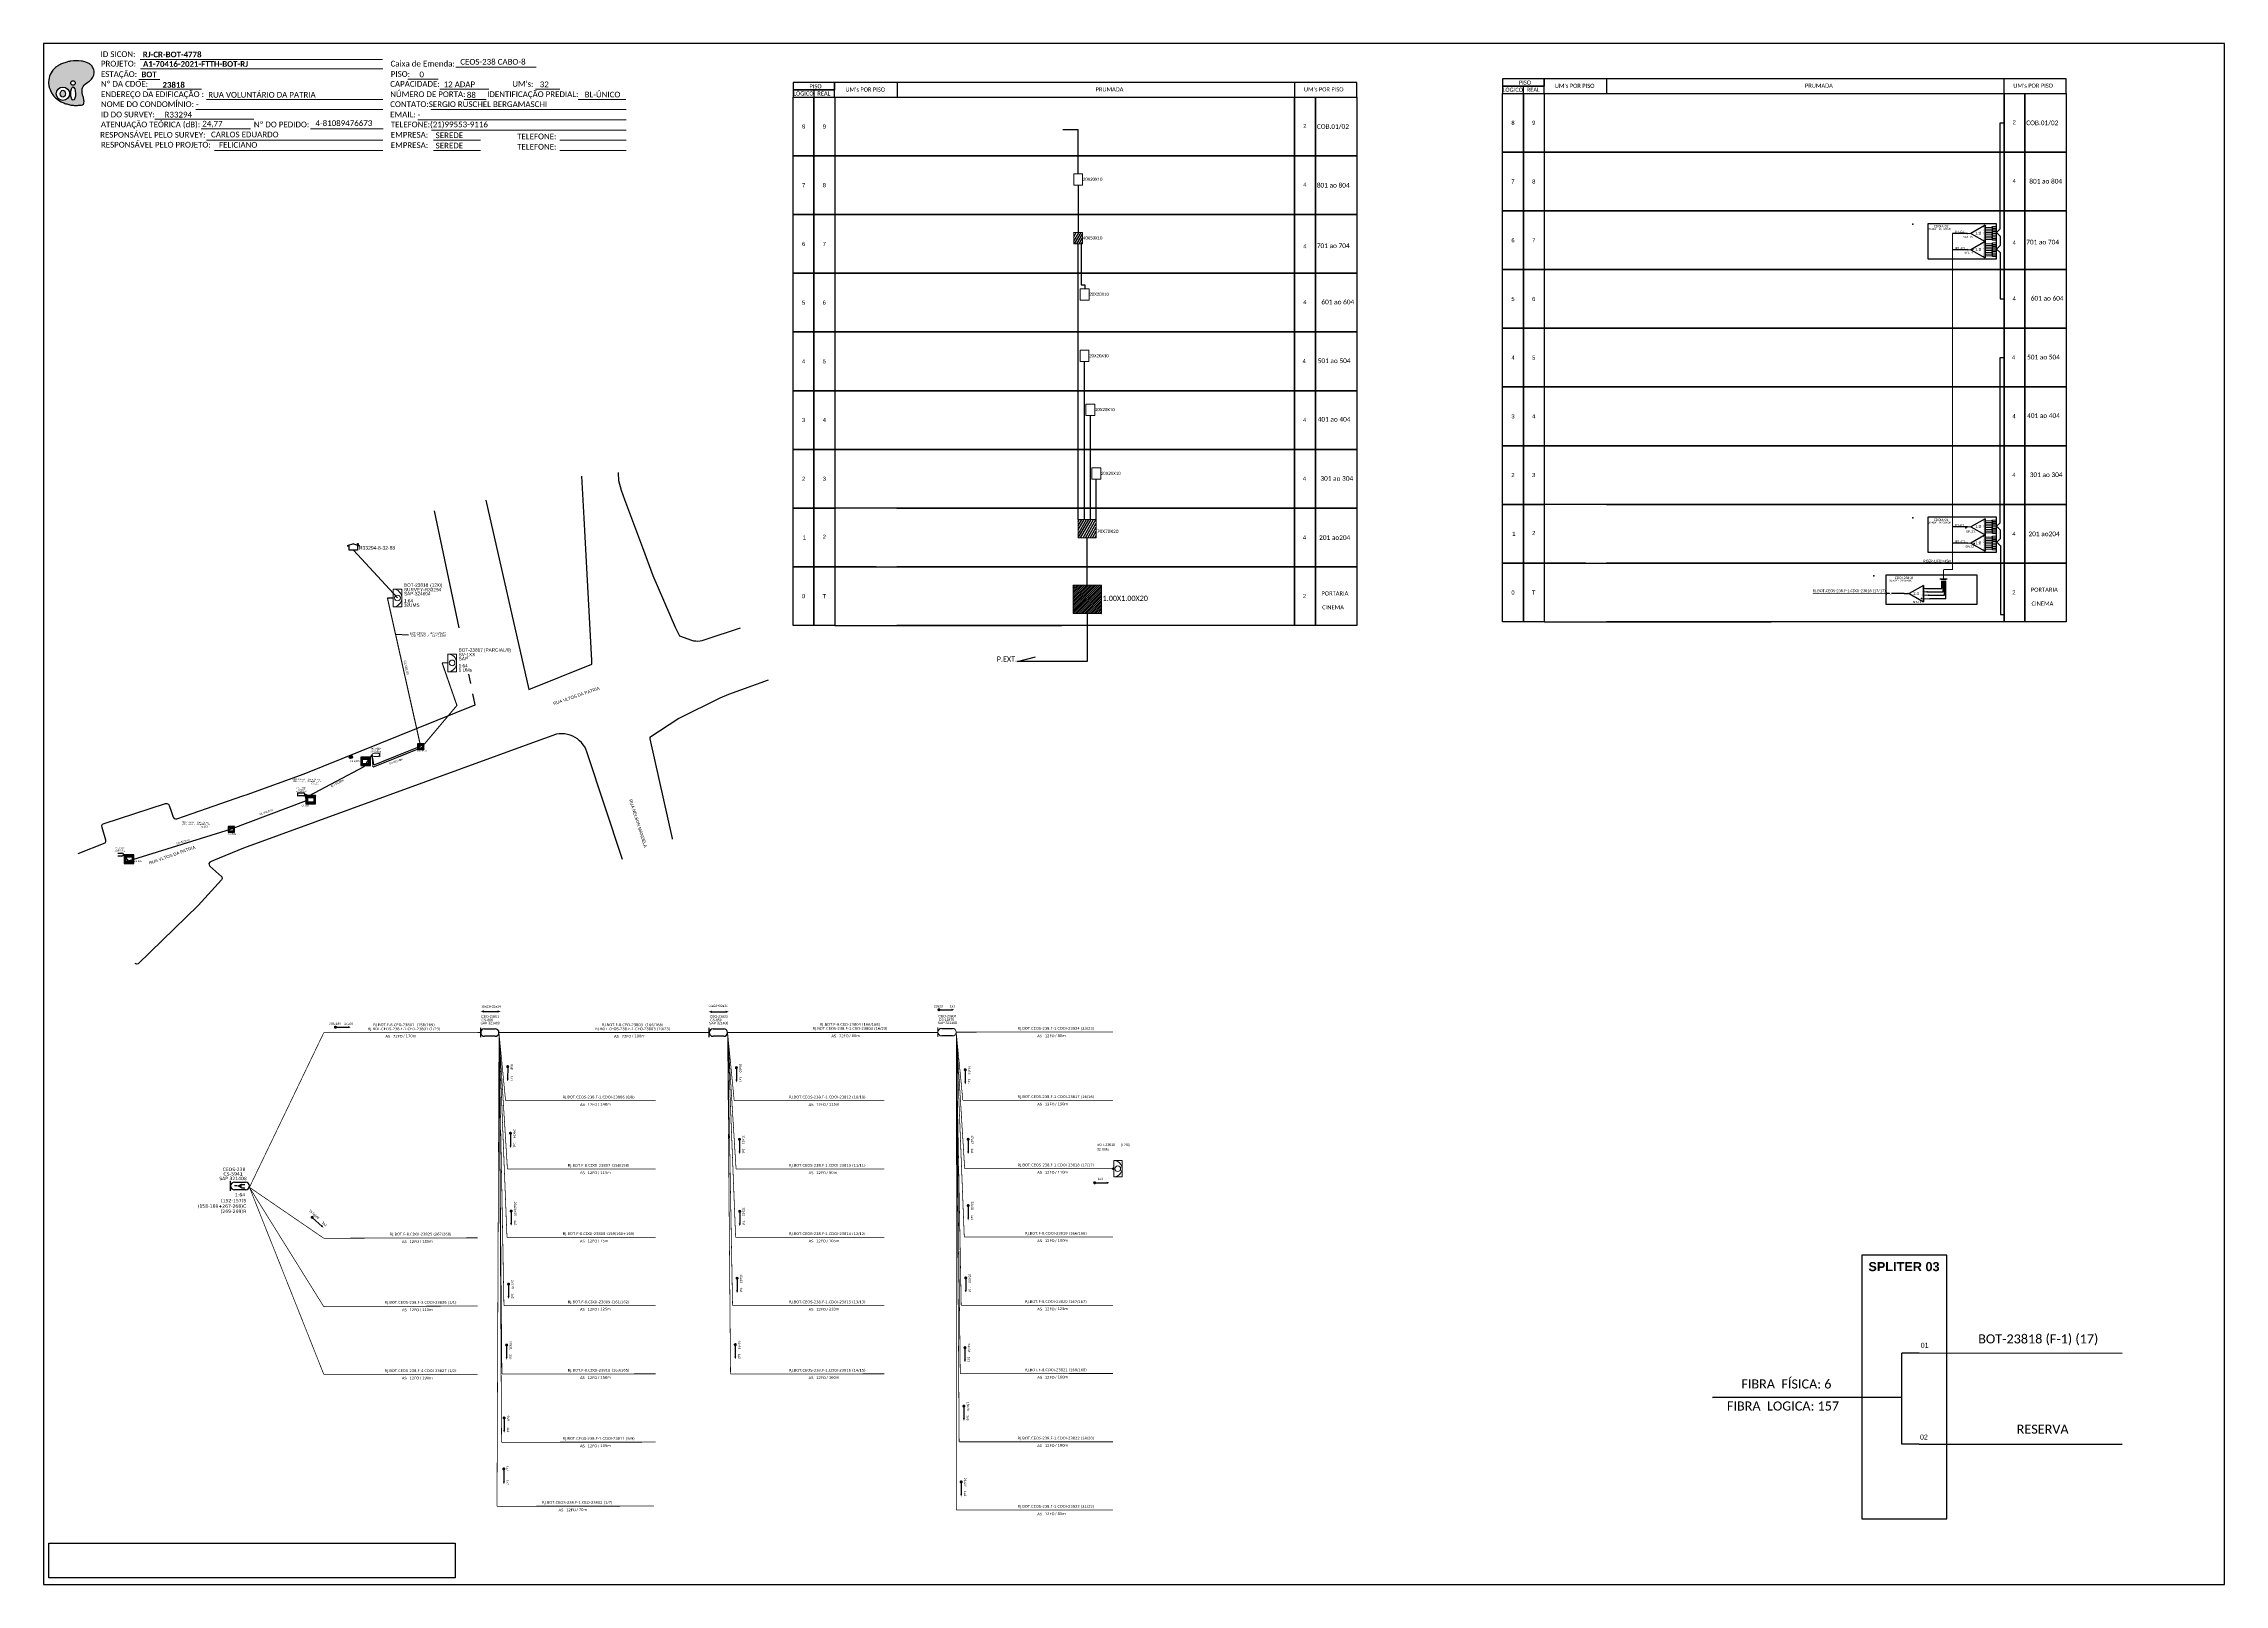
# Model space of a CAD drawing. Header units: metres. Extents: x -369 to 472, y -413 to 181.
import ezdxf
from ezdxf.enums import TextEntityAlignment as Align

# ---------------------------------------------------------------- set-up
doc = ezdxf.new("R2010")
doc.units = ezdxf.units.M
for name, color, linetype in [('0 @ 1', 7, 'Continuous'), ('10.1-Caixas Subterrâneas', 5, 'Continuous'), ('20.4-CEOS', 1, 'Continuous'), ('20.5-CEO', 1, 'Continuous'), ('30.4-Selo', 7, 'Continuous'), ('CAP a instalar', 1, 'Continuous'), ('label_cabos', 7, 'Continuous'), ('locais', 7, 'Continuous'), ('QUADRA', 7, 'Continuous'), ('SETA', 7, 'Continuous'), ('surveys', 7, 'Continuous'), ('surveys legendas', 7, 'Continuous')]:
    doc.layers.add(name, color=color, linetype=linetype)
for name, color, linetype, lineweight in [("20.0-LEGENDA DOS CDO'S", 1, 'Continuous', 0), ('20.1-CDO_INTERIOR', 1, 'Continuous', 0), ('20.2-CDO_POSTE', 1, 'Continuous', 5), ('40.1-ETIQUETAS', 1, 'Continuous', 20), ('Segmento Logradouro Texto', 5, 'Continuous', 0)]:
    doc.layers.add(name, color=color, linetype=linetype, lineweight=lineweight)
doc.styles.add('ARIAL', font='arial.ttf')
doc.styles.add('DIGICADE', font='arial.ttf')
doc.styles.add('FTTH', font='arial.ttf')
doc.styles.add('siredit', font='verdana.ttf')
doc.styles.get("Standard").update_dxf_attribs({"font": 'arial.ttf'})
doc.styles.add('WMF-Calibri0', font='calibri.ttf')
doc.styles.add('WMF-Calibri1', font='calibrib.ttf')
doc.linetypes.add('FENCELINE1', pattern='A,0.25,-0.1,[133,ltypeshp.shx,S=0.1,R=0,X=-0.1,Y=0],-0.1,1', length=1.45)

# ---------------------------------------------------------------- blocks, each defined once
blk = doc.blocks.new('A$C64B91533')
at = {"color": 0}
for points in [[(0, 4.1), (23.1, 4.1), (23.1, 8.2), (0, 8.2)], [(0, 0), (23.1, 0), (23.1, 4.1), (0, 4.1)]]:
    blk.add_lwpolyline(points, close=True, dxfattribs=at)
for points in [[(11.6, 0), (11.6, 4.1)], [(23.1, 0), (314.5, 0), (314.5, 8.2), (23.1, 8.2), (23.1, 8.2), (23.1, 4.1)], [(58.2, 0), (58.2, 8.2)], [(279.8, 0), (279.8, 8.2)]]:
    blk.add_lwpolyline(points)
at = {"color": 0, "style": 'WMF-Calibri0'}
for s, p in [('  LÓGICO', (-1.6, 0.9)), ('     PISO', (5, 4.9)), ('    REAL', (10.2, 0.9)), ("UM's POR PISO", (29.1, 3.1)), ('PRUMADA', (168.7, 3.2)), ("UM's POR PISO", (284.9, 3.2))]:
    blk.add_text(s, height=2.3, dxfattribs=at).set_placement(p)
blk = doc.blocks.new('SURVEY_SURVEY')
for p, q in [((-0.0000087, 0.000015), (-0.0000242, 0.0000104)), ((-0.0000242, 0.0000104), (-0.0000194, 0.0000104)), ((-0.0000194, -0.0000007), (-0.0000194, 0.0000104)), ((-0.0000087, 0.000015), (0.0000068, 0.0000104)), ((0.0000017, 0.0000156), (0.0000033, 0.0000156)), ((0.0000017, 0.000012), (0.0000017, 0.0000156)), ((0.0000068, 0.0000104), (0.0000019, 0.0000104)), ((0.0000019, 0.0000104), (0.0000019, -0.0000007)), ((0.0000033, 0.0000156), (0.0000033, 0.0000115)), ((0.0000019, -0.0000007), (-0.0000194, -0.0000007))]:
    blk.add_line(p, q)
blk = doc.blocks.new('*X3')
at = {"color": 0, "linetype": 'Continuous'}
for p, q in [((-1.25, 0.34099), (-0.49099, 1.1)), ((-1.25, 0.517767), (-0.667767, 1.1)), ((-1.25, 0.694544), (-0.844544, 1.1)), ((-1.25, 0.87132), (-1.02132, 1.1)), ((-1.25, 1.048097), (-1.198097, 1.1)), ((-1.25, 0.164214), (-0.8035, 0.610714)), ((-1.25, -0.012563), (-0.8035, 0.433937)), ((-1.25, -0.18934), (-0.8035, 0.25716)), ((-1.25, -0.366117), (-0.8035, 0.080383)), ((-0.789214, 0.625), (-0.314214, 1.1)), ((-0.612437, 0.625), (-0.137437, 1.1)), ((-0.43566, 0.625), (0.03934, 1.1)), ((-0.258883, 0.625), (0.216117, 1.1)), ((-0.082107, 0.625), (0.392893, 1.1)), ((0.09467, 0.625), (0.56967, 1.1)), ((0.271447, 0.625), (0.746447, 1.1)), ((0.448223, 0.625), (0.923223, 1.1)), ((0.625, 0.625), (1.1, 1.1)), ((0.801777, 0.625), (1.25, 1.073223)), ((0.8035, 0.449947), (1.25, 0.896447)), ((0.8035, 0.27317), (1.25, 0.71967)), ((0.8035, 0.096393), (1.25, 0.542893)), ((0.8035, -0.080383), (1.25, 0.366117)), ((0.8035, -0.25716), (1.25, 0.18934)), ((0.8035, -0.433937), (1.25, 0.012563)), ((-1.25, -0.542893), (-0.8035, -0.096393)), ((-1.25, -0.71967), (-0.8035, -0.27317)), ((-1.25, -0.896447), (-0.8035, -0.449947)), ((-1.25, -1.073223), (-0.801777, -0.625)), ((-1.1, -1.1), (-0.625, -0.625)), ((-0.923223, -1.1), (-0.448223, -0.625)), ((-0.746447, -1.1), (-0.271447, -0.625)), ((-0.56967, -1.1), (-0.09467, -0.625)), ((-0.392893, -1.1), (0.082107, -0.625)), ((-0.216117, -1.1), (0.258883, -0.625)), ((-0.03934, -1.1), (0.43566, -0.625)), ((0.137437, -1.1), (0.612437, -0.625)), ((0.314214, -1.1), (0.789214, -0.625)), ((0.49099, -1.1), (1.25, -0.34099)), ((0.667767, -1.1), (1.25, -0.517767)), ((0.8035, -0.610714), (1.25, -0.164214)), ((0.844544, -1.1), (1.25, -0.694544)), ((1.02132, -1.1), (1.25, -0.87132)), ((1.198097, -1.1), (1.25, -1.048097))]:
    blk.add_line(p, q, dxfattribs=at)
blk = doc.blocks.new('MANHOLE_MQ')
at = {"color": 0, "linetype": 'Continuous'}
for p, q in [((0.0000062, 0.0000057), (-0.0000063, 0.0000057)), ((-0.0000063, 0.0000057), (-0.0000063, -0.0000053)), ((-0.000004, 0.0000033), (0.000004, 0.0000033)), ((-0.000004, -0.0000029), (-0.000004, 0.0000033)), ((0.000004, 0.0000033), (0.000004, -0.0000029)), ((0.0000062, -0.0000053), (0.0000062, 0.0000057)), ((-0.0000063, -0.0000053), (0.0000062, -0.0000053)), ((0.000004, -0.0000029), (-0.000004, -0.0000029)), ((0.000004, -0.0000029), (0.000004, -0.0000029))]:
    blk.add_line(p, q, dxfattribs=at)
at = {"color": 0, "linetype": 'Continuous', "xscale": 5e-06, "yscale": 5e-06, "zscale": 1e-05}
blk.add_blockref('*X3', (0, 0.0000002), dxfattribs=at)
blk = doc.blocks.new('POLE_POLE')
at = {"color": 1}
for p, q in [((-0.0000031, 0.0000069), (0.0000027, 0.0000015)), ((0.0000025, 0.0000071), (-0.0000029, 0.0000013))]:
    blk.add_line(p, q, dxfattribs=at)
blk.add_circle((-0.0000002, 0.0000042), 0.00000396, dxfattribs=at)
blk = doc.blocks.new('CDOI_CT_DRT')
at = {"layer": '20.1-CDO_INTERIOR', "color": 8, "lineweight": 18}
blk.add_lwpolyline([(2.13, -2.13), (2.13, 2.12), (0, 2.12), (0, -2.13)], close=True, dxfattribs=at)
blk.add_circle((1.06, 0), 0.68, dxfattribs=at)
blk.add_arc((0, 0), 2.13, 269.9724, 89.9724, dxfattribs=at)
at = {"layer": "20.0-LEGENDA DOS CDO'S", "color": 8, "style": 'ARIAL'}
for tag, p in [('SURVEY', (2.61, 1.6)), ('SAP', (2.61, 0.61)), ('CDO_N', (2.61, 2.69)), ('1:XX', (2.6, -1.08)), ('UMS', (2.6, -2.09))]:
    blk.add_attdef(tag, p, '', height=0.8, rotation=359.9724, dxfattribs=at)
blk.add_attdef('FIBRAS_UTILIZADAS', text='', height=0.8, rotation=359.9724, dxfattribs=at).set_placement((10.32, 2.69), align=Align.CENTER)
blk = doc.blocks.new('LEGENDA DOS CABOS')
at = {"layer": 'label_cabos', "color": 0, "style": 'siredit'}
for tag, p in [('TIPO_CABO', (2.7, 0.5)), ('ID', (4.2, 1.6)), ('CABO', (6.2, 0.5)), ('/', (9.2, 0.5)), ('METROS', (14.4, 0.5)), ('XX', (14.3, 1.7))]:
    blk.add_attdef(tag, text='', height=1, rotation=359.69, dxfattribs=at).set_placement(p, align=Align.MIDDLE_CENTER)
blk = doc.blocks.new('Inst CB DT OCUP CFOA-SM-DD-S-72')
at = {"layer": 'label_cabos', "color": 0, "style": 'siredit'}
for tag, flags, p in [('ID_ATIVIDADE', 3, (1.3, 2.7)), ('FATOR', 1, (11.6, 2.6))]:
    blk.add_attdef(tag, text='', height=1, rotation=359.69, dxfattribs=dict(at, flags=flags)).set_placement(p, align=Align.MIDDLE_CENTER)
for tag, p in [('TIPO_CABO', (1.1, 0)), ('DESTINO_CABO', (3.1, 1.3)), ('CABO', (4.7, -0.1)), ('/', (7.7, -0.1)), ('LANCE', (10.4, 0)), ('TIPO_CABO', (13.1, 1.2)), ('UND', (16.5, 0)), ('FID', (13.6, -1.4))]:
    blk.add_attdef(tag, text='', height=1, rotation=359.69, dxfattribs=at).set_placement(p, align=Align.MIDDLE_CENTER)
blk.add_attdef('QTDE', (11.9, -0.5), '', height=1, rotation=359.69, dxfattribs=at)
blk = doc.blocks.new('ETIQUETA_RS5F')
at = {"layer": '40.1-ETIQUETAS', "color": 0, "style": 'siredit'}
blk.add_text('/', height=1.5, dxfattribs=at).set_placement((1.5, -2), align=Align.MIDDLE_RIGHT)
for tag, p in [('ETIQUETA_R_SECUNDARIA', (1.2, 2.1)), ('ETIQUETA_R_PRIMARIA', (1.2, 4.1)), ('F_ATIVAS/F_MORTAS', (1.1, -4.2))]:
    blk.add_attdef(tag, text='', height=1.5, dxfattribs=at).set_placement(p, align=Align.MIDDLE_CENTER)
for tag, p in [('TIPO_CABO', (-6.6, -2.1)), ('CAP_CABO', (0.4, -2.1))]:
    blk.add_attdef(tag, text='', height=1.5, dxfattribs=at).set_placement(p, align=Align.MIDDLE_RIGHT)
for tag, p in [('FUSÃO_1', (0.8, -8.4)), ('FUSÃO_2', (0.8, -10.6)), ('FUSÃO_3', (0.8, -12.9)), ('FUSÃO_4', (0.8, -15.1)), ('FUSÃO_5', (0.8, -17.2))]:
    blk.add_attdef(tag, text='', height=1.5, dxfattribs=at).set_placement(p, align=Align.CENTER)
blk.add_attdef('METROS', text='', height=1.5, dxfattribs=at).set_placement((2.1, -2), align=Align.MIDDLE_LEFT)
blk = doc.blocks.new('CDOE-TEXTO PADRÃO')
at = {"layer": "20.0-LEGENDA DOS CDO'S", "color": 0, "style": 'ARIAL'}
for tag, p in [('CDO_N', (0.5, 7.4)), ('CORDOALHA', (0.5, 4.3)), ('SAP', (0.5, 1.7)), ('SPLITER_1', (0.6, -0.9)), ('SPLITER_2', (0.6, -3.5)), ('(XX-XX_F)S', (0.5, -8.3)), ('(XX-XX_L)S', (0.5, -10.8)), ('UMS', (0.5, -13.1))]:
    blk.add_attdef(tag, p, '', height=1.7, rotation=0.118, dxfattribs=at)
blk.add_attdef('FIBRAS_UTILIZADAS', text='', height=1.7, rotation=0.118, dxfattribs=at).set_placement((19.8, 7.4), align=Align.CENTER)
blk = doc.blocks.new('CEOS_RP_CT_DRT')
at = {"layer": '20.4-CEOS', "color": 0}
for p, q in [((-4.54, 1.19), (-1.19, 1.19)), ((-1.19, -1.19), (-4.54, -1.19))]:
    blk.add_line(p, q, dxfattribs=at)
for points in [[(-5.73, -1.43), (-5.73, 1.44)], [(-3.79, 0), (-4.59, 0)], [(-2.47, 0.48), (-1.45, 0.48)], [(-2.47, -0.52), (-1.45, -0.52)]]:
    blk.add_lwpolyline(points, dxfattribs=at)
blk.add_lwpolyline([(-3.79, 0, 0, 1.47, 0), (-2.41, 0, 1.47, 1.47, 0)], format="xyseb", dxfattribs=at)
for centre, start, end in [((-4.54, 0), 90, 270), ((-1.19, 0), 270, 90)]:
    blk.add_arc(centre, 1.19, start, end, dxfattribs=at)
at = {"layer": '20.4-CEOS', "color": 7, "style": 'siredit'}
for tag, p in [('Nº_DA_CEOS', (-2.86, 5.6)), ('LOCAL', (-2.86, 4.24)), ('SAP', (-2.86, 2.78)), ('RACIO_SPLITAGEM', (-2.86, -1.88)), ('FIBRAS_SPLITTER', (-2.86, -3.58)), ('RESERVA_FINAIS', (-2.86, -6.39)), ('FIBRAS_TOP_C', (-2.86, -5.08))]:
    blk.add_attdef(tag, text='', height=1.01, dxfattribs=at).set_placement(p, align=Align.TOP_CENTER)
blk = doc.blocks.new('A$C415C251F')
at = {"color": 3}
blk.add_point((0, 0), dxfattribs=at)
blk = doc.blocks.new('LEG_CDOIA8_C-SPLT_ESQ')
at = {"color": 3, "extrusion": (0, 0, -1), "xscale": -1, "zscale": -1}
blk.add_blockref('A$C415C251F', (0, 0), dxfattribs=at)
at = {"style": 'ARIAL', "flags": 4}
blk.add_attdef('SPLITAGEM', text='', height=1.5, dxfattribs=at).set_placement((18.6, -12.6), align=Align.CENTER)
at = {"color": 1, "style": 'WMF-Calibri0', "flags": 4}
blk.add_attdef('MODELO', text='', height=1.5, dxfattribs=at).set_placement((22.5, -4.5), align=Align.CENTER)
blk.add_attdef('CDO', (21.4, -2.6), '', height=2, dxfattribs=at)
blk = doc.blocks.new('SPLT_1-8_SC-APC')
at = {"color": 1, "lineweight": 0}
blk.add_lwpolyline([(-17, -7.5), (-19.3, -7.5)], dxfattribs=at)
at = {"color": 1}
blk.add_lwpolyline([(-7.4, -2.1), (-17, -7.5), (-7.4, -13), (-7.4, -2.1)], dxfattribs=at)
at = {"color": 3, "lineweight": 0}
for points in [[(-3, -3.5), (-7.4, -3.5)], [(-7.4, -4.7), (-3, -4.7)], [(-7.4, -5.8), (-3, -5.8)], [(-7.4, -7), (-3, -7)], [(-7.4, -8.1), (-3, -8.1)], [(-7.4, -9.3), (-3, -9.3)], [(-7.4, -10.4), (-3, -10.4)], [(-7.4, -11.6), (-3, -11.6)], [(-2.4, -3), (-2.4, -4)], [(-2.4, -3), (0, -3)], [(-2.4, -4), (0, -4)], [(-2.4, -4.2), (-2.4, -5.2)], [(-2.4, -4.2), (0, -4.2)], [(-2.4, -5.2), (0, -5.2)], [(-2.4, -5.3), (-2.4, -6.3)], [(-2.4, -5.3), (0, -5.3)], [(-2.4, -6.3), (0, -6.3)], [(-2.4, -6.5), (-2.4, -7.5)], [(-2.4, -6.5), (0, -6.5)], [(-2.4, -7.5), (0, -7.5)], [(-2.4, -7.6), (-2.4, -8.6)], [(-2.4, -7.6), (0, -7.6)], [(-2.4, -8.6), (0, -8.6)], [(-2.4, -8.8), (-2.4, -9.8)], [(-2.4, -8.8), (0, -8.8)], [(-2.4, -9.8), (0, -9.8)], [(-2.4, -9.9), (-2.4, -10.9)], [(-2.4, -9.9), (0, -9.9)], [(-2.4, -10.9), (0, -10.9)], [(-2.4, -11.1), (-2.4, -12.1)], [(-2.4, -11.1), (0, -11.1)], [(-2.4, -12.1), (0, -12.1)]]:
    blk.add_lwpolyline(points, dxfattribs=at)
for points in [[(-3, -3.2), (-2.4, -3.2), (-2.4, -3.8), (-3, -3.8)], [(-3, -4.4), (-2.4, -4.4), (-2.4, -5), (-3, -5)], [(-3, -5.5), (-2.4, -5.5), (-2.4, -6.1), (-3, -6.1)], [(-3, -6.7), (-2.4, -6.7), (-2.4, -7.3), (-3, -7.3)], [(-3, -7.8), (-2.4, -7.8), (-2.4, -8.4), (-3, -8.4)], [(-3, -9), (-2.4, -9), (-2.4, -9.6), (-3, -9.6)], [(-3, -10.1), (-2.4, -10.1), (-2.4, -10.7), (-3, -10.7)], [(-3, -11.3), (-2.4, -11.3), (-2.4, -11.9), (-3, -11.9)]]:
    blk.add_lwpolyline(points, close=True, dxfattribs=at)
at = {"color": 1, "style": 'ARIAL'}
for s, height, p in [('1:8', 2, (-13.9, -8.4)), ('S1', 0.75, (-8.7, -3.8)), ('S2', 0.75, (-8.7, -5)), ('S3', 0.75, (-8.7, -6.2)), ('S4', 0.75, (-8.7, -7.4)), ('S5', 0.75, (-8.7, -8.6)), ('S6', 0.75, (-8.7, -9.7)), ('S7', 0.75, (-8.7, -10.8)), ('S8', 0.75, (-8.7, -11.9))]:
    blk.add_text(s, height=height, dxfattribs=at).set_placement(p)
blk = doc.blocks.new('SPLITTER_')
blk.add_point((0, 0))
at = {"style": 'ARIAL', "flags": 4}
blk.add_attdef('SPLT', (0, -3.3), '', height=1.5, dxfattribs=at)
blk = doc.blocks.new('OI')
h = blk.add_hatch(color=40)
edge = h.paths.add_edge_path()
edge.add_spline(control_points=[(4.35, -0.67), (3.92, -0.99), (3.26, -1.5), (2.81, -2.59), (2.9, -3.5), (3.06, -4.27), (3.31, -4.85), (3.37, -5.39), (3.4, -5.88), (3.2, -6.4), (2.54, -6.61), (1.65, -6.63), (0.55, -6.67), (-0.56, -6.42), (-1.61, -6.14), (-2.77, -5.61), (-3.92, -4.77), (-4.89, -3.7), (-5.34, -2.65), (-5.6, -1.94), (-5.85, -0.96), (-5.71, 0.47), (-5.1, 2.02), (-4.14, 3.02), (-3.3, 3.61), (-2.37, 4.16), (-1.36, 4.44), (-0.56, 4.7), (0.79, 4.85), (2.24, 4.97), (3.79, 4.57), (4.67, 4.21), (5.44, 3.65), (5.76, 2.99), (6.03, 2.21), (6.01, 1.46), (5.72, 0.64), (5.31, 0.08), (4.88, -0.38), (4.51, -0.55), (4.35, -0.67)], knot_values=[0, 0, 0, 0, 1.60434, 2.417191, 3.427595, 4.282808, 4.776746, 5.304182, 5.888771, 6.258406, 6.858137, 7.79129, 8.986195, 10.124242, 11.187857, 12.242908, 13.953784, 15.414161, 16.515391, 17.349188, 17.675853, 19.552021, 21.515531, 22.568638, 23.63245, 24.621084, 25.782718, 26.745347, 27.142653, 29.870543, 31.004649, 31.921532, 32.709589, 33.801391, 34.042471, 35.192333, 35.971461, 36.628871, 37.254359, 37.836911, 37.836911, 37.836911, 37.836911], degree=3, periodic=0)
h.paths.add_polyline_path([(1.13, -0.87, -1), (-0.04, -0.87, -1)], flags=16)
edge = h.paths.add_edge_path(flags=16)
edge.add_ellipse((0.56, -3.59), major_axis=(-0.02, 1.71), ratio=0.361305, start_angle=0, end_angle=360)
h.paths.add_polyline_path([(-0.36, -3.62, -1), (-3.8, -3.62, -1)], flags=16)
edge = h.paths.add_edge_path(flags=0)
edge.add_ellipse((-2.08, -3.62), major_axis=(0, 0.885), ratio=0.758294, start_angle=0, end_angle=360)
at = {"color": 40}
for centre, radius in [((-2.08, -3.62), 1.72), ((0.54, -0.87), 0.587)]:
    blk.add_circle(centre, radius, dxfattribs=at)
blk.add_ellipse((-2.08, -3.62), major_axis=(0, 0.885), ratio=0.758294, start_param=-3.141592653589792, end_param=3.141592653589792, dxfattribs=at)
blk.add_ellipse((0.56, -3.59), major_axis=(-0.02, 1.71), ratio=0.361305, dxfattribs=at)
at = {"color": 40, "start_tangent": (-0.800898, -0.598801), "end_tangent": (-0.800898, -0.598801)}
blk.add_spline([(4.35, -0.67), (3.2, -1.78), (2.9, -2.54), (2.92, -3.55), (3.12, -4.38), (3.28, -4.85), (3.37, -5.37), (3.35, -5.95), (3.2, -6.29), (2.66, -6.55), (1.73, -6.63), (0.54, -6.62), (-0.58, -6.41), (-1.6, -6.11), (-2.56, -5.67), (-3.95, -4.67), (-4.89, -3.56), (-5.37, -2.56), (-5.64, -1.78), (-5.72, -1.46), (-5.63, 0.42), (-4.84, 2.22), (-4.13, 2.99), (-3.27, 3.62), (-2.4, 4.09), (-1.3, 4.47), (-0.37, 4.72), (0.02, 4.77), (2.75, 4.8), (3.85, 4.53), (4.69, 4.16), (5.31, 3.68), (5.85, 2.73), (5.93, 2.5), (5.94, 1.35), (5.67, 0.62), (5.29, 0.08), (4.84, -0.36), (4.35, -0.67)], degree=3, dxfattribs=at)

msp = doc.modelspace()

# ---------------------------------------------------------------- hatches: boundary and pattern name
h = msp.add_hatch()
h.set_pattern_fill('ANSI31', color=1, scale=0.25, angle=15, style=0)
h.paths.add_polyline_path([(30.21, 108.29), (28.51, 108.29), (28.51, 103.87), (31.91, 103.87), (31.91, 108.29)])
h.paths.add_polyline_path([(31.78, 105.25), (39.89, 105.25), (39.89, 107.06), (31.78, 107.06)], flags=9)
h = msp.add_hatch(color=3)
h.dxf.hatch_style = 1
h.paths.add_polyline_path([(373.27, 107.91, 1), (373, 107.91, 1)])
h = msp.add_hatch(color=3)
h.dxf.hatch_style = 1
h.paths.add_polyline_path([(373.31, 101.65, 1), (373.03, 101.65, 1)])
h = msp.add_hatch()
h.set_pattern_fill('ANSI31', color=1, scale=0.25, angle=15, style=0)
h.paths.add_polyline_path([(30.21, -9.46), (37.24, -9.46), (37.24, -2.43), (30.21, -2.43)])
h = msp.add_hatch(color=3)
h.dxf.hatch_style = 1
h.paths.add_polyline_path([(373.27, -5.19, 1), (373, -5.19, 1)])
h = msp.add_hatch(color=3)
h.dxf.hatch_style = 1
h.paths.add_polyline_path([(373.31, -11.45, 1), (373.03, -11.45, 1)])
h = msp.add_hatch()
h.set_pattern_fill('ANSI31', color=1, scale=0.16, style=0)
h.set_pattern_definition([(45, (150.77146, -31.15916), (-0.3592102, 0.3592102), [])])
h.paths.add_polyline_path([(39.19, -27.71), (28.26, -27.71), (28.26, -38.63), (39.19, -38.63)])
h.paths.add_polyline_path([(30.77, -33.91), (35.72, -33.91), (35.72, -31.21), (30.77, -31.21)], flags=24)
h = msp.add_hatch(color=3)
h.dxf.hatch_style = 1
h.paths.add_polyline_path([(350.33, -30.94, 1), (350.05, -30.94, 1)])
h = msp.add_hatch(color=3)
h.dxf.hatch_style = 1
h.paths.add_polyline_path([(357.17, -28.94, 1), (356.89, -28.94, 1)])
h = msp.add_hatch(color=3)
h.dxf.hatch_style = 1
h.paths.add_polyline_path([(357.74, -30.26, 1), (357.46, -30.26, 1)])
h = msp.add_hatch(color=3)
h.dxf.hatch_style = 1
h.paths.add_polyline_path([(358.32, -31.59, 1), (358.04, -31.59, 1)])
h = msp.add_hatch(color=3)
h.dxf.hatch_style = 1
h.paths.add_polyline_path([(358.9, -32.92, 1), (358.62, -32.92, 1)])

# ---------------------------------------------------------------- linework, layer by layer
for p, q in [((-79.64, 2.03), (-71.64, 2.03)), ((-79.64, -20.61), (-79.64, 2.03)), ((-71.64, 2.03), (-71.64, -20.61)), ((-71.64, 2.03), (-63.64, 2.03)), ((-71.64, -20.61), (-71.64, 2.03)), ((-63.64, 2.03), (-63.64, -20.61)), ((-47.64, 2.03), (-63.64, 2.03)), ((-63.64, 2.03), (-63.64, -20.61)), ((193.93, 3.45), (201.93, 3.45)), ((193.93, -19.18), (193.93, 3.45)), ((201.93, 3.45), (201.93, -19.18)), ((201.93, 3.45), (209.93, 3.45)), ((201.93, -19.18), (201.93, 3.45)), ((209.93, 3.45), (209.93, -19.18)), ((225.93, 3.45), (209.93, 3.45)), ((209.93, 3.45), (209.93, -19.18)), ((-79.64, -20.61), (-71.64, -20.61)), ((-79.64, -43.24), (-79.64, -20.61)), ((-71.64, -20.61), (-79.64, -20.61)), ((-71.64, -20.61), (-71.64, -43.24)), ((-71.64, -20.61), (-63.64, -20.61)), ((-71.64, -43.24), (-71.64, -20.61)), ((-63.64, -20.61), (-71.64, -20.61)), ((-63.64, -20.61), (-63.64, -43.24)), ((-47.64, -20.61), (-63.64, -20.61)), ((-63.64, -20.61), (-63.64, -43.24)), ((-63.64, -20.61), (-47.64, -20.61)), ((193.93, -19.18), (201.93, -19.18)), ((193.93, -41.82), (193.93, -19.18)), ((201.93, -19.18), (193.93, -19.18)), ((201.93, -19.18), (201.93, -41.82)), ((201.93, -19.18), (209.93, -19.18)), ((201.93, -41.82), (201.93, -19.18)), ((209.93, -19.18), (201.93, -19.18)), ((209.93, -19.18), (209.93, -41.82)), ((225.93, -19.18), (209.93, -19.18)), ((209.93, -19.18), (209.93, -41.82)), ((209.93, -19.18), (225.93, -19.18)), ((201.93, -41.82), (193.93, -41.82)), ((209.93, -41.82), (201.93, -41.82)), ((209.93, -41.82), (297.48, -41.82)), ((-71.64, -43.24), (-79.64, -43.24)), ((-63.64, -43.24), (-71.64, -43.24)), ((-63.64, -43.24), (23.91, -43.24))]:
    msp.add_line(p, q)
at = {"color": 7, "linetype": 'Continuous'}
for p, q in [((354.58, -323.73), (347.92, -323.73)), ((354.58, -358.85), (347.92, -358.85))]:
    msp.add_line(p, q, dxfattribs=at)
at = {"color": 10, "linetype": 'Continuous'}
for p, q in [((354.58, -323.71), (432.89, -323.73)), ((354.58, -358.82), (432.89, -358.85))]:
    msp.add_line(p, q, dxfattribs=at)
at = {"color": 1, "linetype": 'Continuous', "lineweight": 60}
msp.add_line((347.92, -340.68), (274.83, -340.89), dxfattribs=at)
at = {"color": 7}
for points in [[(-368.73, -412.91), (472.27, -412.91), (472.27, 181.09), (-368.73, 181.09)], [(332.5, -387.59), (365.21, -387.59), (365.21, -286.03), (332.5, -286.03)]]:
    msp.add_lwpolyline(points, close=True, dxfattribs=at)
at = {"lineweight": 0}
for points in [[(-331.48, 175), (-237.98, 175)], [(-331.38, 171.34), (-237.87, 171.34)], [(-209.76, 171.95), (-178.83, 171.95)], [(-332.01, 167.31), (-323.95, 167.31)], [(-228.27, 167.36), (-216.6, 167.36)], [(-215.91, 163.53), (-196.97, 163.53)], [(-325.88, 151.94), (-287.67, 151.94)], [(-310.08, 155.72), (-237.87, 155.72)], [(-305.88, 159.55), (-237.87, 159.55)], [(-224.43, 151.73), (-144.1, 151.73)], [(-219.46, 155.72), (-144.1, 155.72)], [(-219.15, 147.75), (-144.1, 147.75)]]:
    msp.add_lwpolyline(points, dxfattribs=at)
at = {"color": 7, "lineweight": 0}
for points in [[(-328.74, 163.53), (-307.85, 163.53)], [(-179.06, 163.53), (-169.62, 163.53)], [(-206.57, 159.55), (-198.03, 159.55)], [(-162.64, 159.55), (-144.14, 159.55)], [(-307.99, 148.29), (-288.9, 148.29)], [(-305.88, 143.92), (-237.87, 143.92)], [(-265.86, 148.29), (-237.84, 148.29)], [(-218.41, 143.92), (-200.19, 143.92)], [(-169.66, 143.92), (-144.1, 143.92)], [(-302.82, 139.93), (-237.87, 139.93)], [(-218.41, 139.93), (-200.19, 139.93)], [(-169.66, 139.93), (-144.1, 139.93)], [(356.23, -28.94), (356.99, -28.94)], [(356.23, -30.26), (357.6, -30.26)], [(356.23, -31.59), (358.18, -31.59)], [(356.23, -32.92), (358.76, -32.92)]]:
    msp.add_lwpolyline(points, dxfattribs=at)
for points in [[(-79.64, 160.45), (-71.64, 160.45), (-71.64, 137.82), (-79.64, 137.82)], [(-71.64, 160.45), (-63.64, 160.45), (-63.64, 137.82), (-71.64, 137.82)], [(113.73, 160.45), (121.73, 160.45), (121.73, 137.82), (113.73, 137.82)], [(121.73, 160.45), (137.72, 160.45), (137.72, 137.82), (121.73, 137.82)], [(193.93, 161.88), (201.93, 161.88), (201.93, 139.24), (193.93, 139.24)], [(201.93, 161.88), (209.93, 161.88), (209.93, 139.24), (201.93, 139.24)], [(387.3, 161.88), (395.3, 161.88), (395.3, 139.24), (387.3, 139.24)], [(395.3, 161.88), (411.3, 161.88), (411.3, 139.24), (395.3, 139.24)], [(-79.64, 137.82), (-71.64, 137.82), (-71.64, 115.19), (-79.64, 115.19)], [(-71.64, 137.82), (-63.64, 137.82), (-63.64, 115.19), (-71.64, 115.19)], [(113.73, 137.82), (121.73, 137.82), (121.73, 115.19), (113.73, 115.19)], [(121.73, 137.82), (137.72, 137.82), (137.72, 115.19), (121.73, 115.19)], [(193.93, 139.24), (201.93, 139.24), (201.93, 116.61), (193.93, 116.61)], [(201.93, 139.24), (209.93, 139.24), (209.93, 116.61), (201.93, 116.61)], [(387.3, 139.24), (395.3, 139.24), (395.3, 116.61), (387.3, 116.61)], [(395.3, 139.24), (411.3, 139.24), (411.3, 116.61), (395.3, 116.61)], [(-79.64, 115.19), (-71.64, 115.19), (-71.64, 92.56), (-79.64, 92.56)], [(-71.64, 115.19), (-63.64, 115.19), (-63.64, 92.56), (-71.64, 92.56)], [(113.73, 115.19), (121.73, 115.19), (121.73, 92.56), (113.73, 92.56)], [(121.73, 115.19), (137.72, 115.19), (137.72, 92.56), (121.73, 92.56)], [(193.93, 116.61), (201.93, 116.61), (201.93, 93.98), (193.93, 93.98)], [(201.93, 116.61), (209.93, 116.61), (209.93, 93.98), (201.93, 93.98)], [(387.3, 116.61), (395.3, 116.61), (395.3, 93.98), (387.3, 93.98)], [(395.3, 116.61), (411.3, 116.61), (411.3, 93.98), (395.3, 93.98)], [(-79.64, 92.56), (-71.64, 92.56), (-71.64, 69.92), (-79.64, 69.92)], [(-71.64, 92.56), (-63.64, 92.56), (-63.64, 69.92), (-71.64, 69.92)], [(113.73, 92.56), (121.73, 92.56), (121.73, 69.92), (113.73, 69.92)], [(121.73, 92.56), (137.72, 92.56), (137.72, 69.92), (121.73, 69.92)], [(193.93, 93.98), (201.93, 93.98), (201.93, 71.35), (193.93, 71.35)], [(201.93, 93.98), (209.93, 93.98), (209.93, 71.35), (201.93, 71.35)], [(387.3, 93.98), (395.3, 93.98), (395.3, 71.35), (387.3, 71.35)], [(395.3, 93.98), (411.3, 93.98), (411.3, 71.35), (395.3, 71.35)], [(-79.64, 69.92), (-71.64, 69.92), (-71.64, 47.29), (-79.64, 47.29)], [(-71.64, 69.92), (-63.64, 69.92), (-63.64, 47.29), (-71.64, 47.29)], [(113.73, 69.92), (121.73, 69.92), (121.73, 47.29), (113.73, 47.29)], [(121.73, 69.92), (137.72, 69.92), (137.72, 47.29), (121.73, 47.29)], [(193.93, 71.35), (201.93, 71.35), (201.93, 48.71), (193.93, 48.71)], [(201.93, 71.35), (209.93, 71.35), (209.93, 48.71), (201.93, 48.71)], [(387.3, 71.35), (395.3, 71.35), (395.3, 48.71), (387.3, 48.71)], [(395.3, 71.35), (411.3, 71.35), (411.3, 48.71), (395.3, 48.71)], [(-79.64, 47.29), (-71.64, 47.29), (-71.64, 24.66), (-79.64, 24.66)], [(-71.64, 47.29), (-63.64, 47.29), (-63.64, 24.66), (-71.64, 24.66)], [(113.73, 47.29), (121.73, 47.29), (121.73, 24.66), (113.73, 24.66)], [(121.73, 47.29), (137.72, 47.29), (137.72, 24.66), (121.73, 24.66)], [(193.93, 48.71), (201.93, 48.71), (201.93, 26.08), (193.93, 26.08)], [(201.93, 48.71), (209.93, 48.71), (209.93, 26.08), (201.93, 26.08)], [(387.3, 48.71), (395.3, 48.71), (395.3, 26.08), (387.3, 26.08)], [(395.3, 48.71), (411.3, 48.71), (411.3, 26.08), (395.3, 26.08)], [(193.93, 26.08), (201.93, 26.08), (201.93, 3.45), (193.93, 3.45)], [(201.93, 26.08), (209.93, 26.08), (209.93, 3.45), (201.93, 3.45)], [(387.3, 26.08), (395.3, 26.08), (395.3, 3.45), (387.3, 3.45)], [(395.3, 26.08), (411.3, 26.08), (411.3, 3.45), (395.3, 3.45)], [(-79.64, 24.66), (-71.64, 24.66), (-71.64, 2.03), (-79.64, 2.03)], [(-71.64, 24.66), (-63.64, 24.66), (-63.64, 2.03), (-71.64, 2.03)], [(113.73, 24.66), (121.73, 24.66), (121.73, 2.03), (113.73, 2.03)], [(121.73, 24.66), (137.72, 24.66), (137.72, 2.03), (121.73, 2.03)], [(113.73, 2.03), (121.73, 2.03), (121.73, -20.61), (113.73, -20.61)], [(121.73, 2.03), (137.72, 2.03), (137.72, -20.61), (121.73, -20.61)], [(387.3, 3.45), (395.3, 3.45), (395.3, -19.18), (387.3, -19.18)], [(395.3, 3.45), (411.3, 3.45), (411.3, -19.18), (395.3, -19.18)], [(113.73, -20.61), (121.73, -20.61), (121.73, -43.24), (113.73, -43.24)], [(121.73, -20.61), (137.72, -20.61), (137.72, -43.24), (121.73, -43.24)], [(387.3, -19.18), (395.3, -19.18), (395.3, -41.82), (387.3, -41.82)], [(395.3, -19.18), (411.3, -19.18), (411.3, -41.82), (395.3, -41.82)]]:
    msp.add_lwpolyline(points, close=True)
for points in [[(-63.64, 160.45), (113.73, 160.45), (113.73, 137.82), (-63.64, 137.82)], [(209.93, 161.88), (387.3, 161.88), (387.3, 139.24), (209.93, 139.24)], [(-63.64, 137.82), (113.73, 137.82), (113.73, 115.19), (-63.64, 115.19)], [(209.93, 139.24), (387.3, 139.24), (387.3, 116.61), (209.93, 116.61)], [(-63.64, 115.19), (113.73, 115.19), (113.73, 92.56), (-63.64, 92.56)], [(209.93, 116.61), (387.3, 116.61), (387.3, 93.98), (209.93, 93.98)], [(-63.64, 92.56), (113.73, 92.56), (113.73, 69.92), (-63.64, 69.92)], [(209.93, 93.98), (387.3, 93.98), (387.3, 71.35), (209.93, 71.35)], [(-63.64, 69.92), (113.73, 69.92), (113.73, 47.29), (-63.64, 47.29)], [(209.93, 71.35), (387.3, 71.35), (387.3, 48.71), (209.93, 48.71)], [(-63.64, 47.29), (113.73, 47.29), (113.73, 24.66), (-63.64, 24.66)], [(209.93, 48.71), (387.3, 48.71), (387.3, 26.08), (209.93, 26.08)], [(209.93, 26.08), (387.3, 26.08), (387.3, 3.45), (233.93, 3.45)], [(-63.64, 24.66), (113.73, 24.66), (113.73, 2.03), (-39.65, 2.03)], [(-39.65, 2.03), (-47.64, 2.03)], [(-39.65, 2.03), (113.73, 2.03), (113.73, -20.61), (-39.65, -20.61)], [(233.93, 3.45), (225.93, 3.45)], [(233.93, 3.45), (387.3, 3.45), (387.3, -19.18), (233.93, -19.18)], [(-47.64, -20.61), (-39.65, -20.61)], [(-39.65, -20.61), (113.73, -20.61), (113.73, -43.24), (-39.65, -43.24)], [(225.93, -19.18), (233.93, -19.18)], [(233.93, -19.18), (387.3, -19.18), (387.3, -41.82), (233.93, -41.82)], [(-228.01, -46.91), (-233, -46.65)]]:
    msp.add_lwpolyline(points)
at = {"color": 3}
for points in [[(30.21, 130.92), (30.21, 147.88), (24.37, 147.88)], [(385.82, 109.62), (385.82, 150.56), (387.3, 150.56)], [(30.21, 126.51), (30.21, 108.29)], [(385.82, 109.62), (384.41, 108.26), (385.82, 106.91), (385.82, 103.22)], [(30.21, -2.43), (30.21, 103.87)], [(31.34, 103.87), (31.34, 88.1), (32.75, 88.1), (32.75, 86.6)], [(385.82, 103.22), (384.41, 101.86), (385.82, 100.5), (385.82, 96.93)], [(385.82, 96.93), (385.82, 82.66), (387.3, 82.66)], [(385.82, -3.6), (385.82, 60.03), (387.3, 60.03)], [(32.67, -2.43), (32.67, 58.48)], [(34.96, -2.43), (34.96, 37.69)], [(37.24, -2.43), (37.24, 13.13)], [(385.82, -3.6), (384.41, -4.95), (385.82, -6.31), (385.82, -9.88)], [(33.72, -27.71), (33.72, -9.29)], [(385.82, -9.88), (384.51, -11.14), (385.93, -12.49), (385.93, -13.54)], [(385.93, -13.54), (385.93, -39.01), (387.3, -39.01)], [(343.11, -30.94), (341.86, -30.94)], [(348.79, -30.94), (343.89, -30.94)], [(348.79, -30.94), (350.19, -30.94)], [(33.72, -38.63), (33.72, -57.13), (6.86, -57.13), (13.8, -55.37)]]:
    msp.add_lwpolyline(points, dxfattribs=at)
at = {"color": 0, "lineweight": 0}
for points in [[(28.51, 130.92), (31.91, 130.92), (31.91, 126.51), (28.51, 126.51)], [(31.06, 86.6), (34.45, 86.6), (34.45, 82.18), (31.06, 82.18)], [(30.97, 62.9), (34.37, 62.9), (34.37, 58.48), (30.97, 58.48)], [(33.26, 42.11), (36.65, 42.11), (36.65, 37.69), (33.26, 37.69)], [(35.54, 17.55), (38.94, 17.55), (38.94, 13.13), (35.54, 13.13)]]:
    msp.add_lwpolyline(points, close=True, dxfattribs=at)
at = {"color": 1}
for points in [[(384.26, 98.05), (358.05, 98.05), (358.05, 111.72), (384.26, 111.72)], [(384.26, -15.05), (358.05, -15.05), (358.05, -1.38), (384.26, -1.38)]]:
    msp.add_lwpolyline(points, close=True, dxfattribs=at)
for points in [[(380.02, 111.04), (380.02, 104.76)], [(380.02, 104.76), (380.02, 98.49)], [(380.02, -2.06), (380.02, -8.34)], [(380.02, -8.34), (380.02, -14.61)], [(376.79, -35.16), (341.86, -35.16), (341.86, -23.69), (376.79, -23.69)], [(376.79, -23.69), (376.79, -35.16)], [(341.89, -30.55), (341.89, -31.32)], [(356.23, -27.8), (350.67, -30.94), (356.23, -34.07), (356.23, -27.8)], [(356.23, -27.8), (356.23, -34.07)], [(356.23, -27.8), (356.23, -34.07)], [(356.23, -34.07), (356.23, -27.8)]]:
    msp.add_lwpolyline(points, dxfattribs=at)
at = {"color": 1, "lineweight": 0}
for points in [[(28.51, 108.29), (31.91, 108.29), (31.91, 103.87), (28.51, 103.87)], [(39.19, -27.71), (28.26, -27.71), (28.26, -38.63), (39.19, -38.63)]]:
    msp.add_lwpolyline(points, close=True, dxfattribs=at)
at = {"color": 5, "const_width": 0.381}
for points in [[(367.4, 107.9), (367.4, -21.68), (363.97, -21.68)], [(363.97, -25.27), (363.97, -21.68)]]:
    msp.add_lwpolyline(points, dxfattribs=at)
at = {"color": 5}
for points in [[(373, 107.91), (367.4, 107.9)], [(373.17, 101.63), (367.4, 101.63)], [(373, -5.19), (367.4, -5.2)], [(373.17, -11.47), (367.4, -11.47)], [(356.99, -28.94), (363.28, -28.94)], [(357.6, -30.26), (363.78, -30.26)], [(358.18, -31.59), (364.29, -31.59), (364.29, -28.74)], [(364.8, -32.92), (358.62, -32.92)], [(362.52, -25.27), (365.41, -25.27)], [(363.28, -25.68), (363.28, -25.29)], [(363.28, -28.94), (363.28, -26.12)], [(363.78, -25.68), (363.78, -25.29)], [(363.78, -30.26), (363.78, -26.12)], [(364.29, -25.68), (364.29, -25.29)], [(364.29, -28.74), (364.29, -26.11)], [(364.8, -25.67), (364.8, -25.29)], [(364.8, -32.92), (364.8, -26.11)]]:
    msp.add_lwpolyline(points, dxfattribs=at)
at = {"color": 1, "lineweight": 0, "extrusion": (0, 0, -1)}
msp.add_lwpolyline([(-30.21, -9.46), (-37.24, -9.46), (-37.24, -2.43), (-30.21, -2.43)], close=True, dxfattribs=at)
at = {"color": 4}
msp.add_lwpolyline([(-232.26, -32.64), (-249.26, -14.16)], dxfattribs=at)
at = {"color": 1, "const_width": 0.381}
msp.add_lwpolyline([(313.52, -30.97), (341.86, -30.97)], dxfattribs=at)
at = {"color": 1, "lineweight": 0}
msp.add_lwpolyline([(350.67, -30.94), (350.19, -30.94)], dxfattribs=at)
at = {"const_width": 0.585}
for points in [[(-23.74, -191.37, 1), (-23.16, -191.37, 1)], [(-256.47, -198.11, 1), (-255.89, -198.11, 1)], [(-189.76, -213.03, 1), (-189.76, -213.61, 1)], [(-101.56, -213.42, 1), (-101.56, -214, 1)], [(-13.29, -214.22, 1), (-13.29, -214.81, 1)], [(-188.7, -238.71, 1), (-188.7, -239.3, 1)], [(-100.38, -241.05, 1), (-100.38, -241.64, 1)], [(-12.2, -241.04, 1), (-12.2, -241.62, 1)], [(36.31, -258.08, 1), (36.89, -258.08, 1)], [(-188.44, -268.69, 1), (-188.44, -269.28, 1)], [(-100.27, -268.81, 1), (-100.27, -269.39, 1)], [(-12.18, -266.59, 1), (-12.18, -267.18, 1)], [(-265.36, -271.21, 1), (-264.93, -271.61, 1)], [(-101.29, -294.63, 1), (-101.29, -295.21, 1)], [(-13.12, -294.48, 1), (-13.12, -295.07, 1)], [(-189.42, -296.88, 1), (-189.42, -297.46, 1)], [(-190.16, -320.35, 1), (-190.16, -320.94, 1)], [(-101.99, -320.19, 1), (-101.99, -320.78, 1)], [(-13.42, -321.35, 1), (-13.42, -321.93, 1)], [(-13.82, -343.9, 1), (-13.82, -344.49, 1)], [(-191.14, -348.47, 1), (-191.14, -349.05, 1)], [(-191.24, -368.12, 1), (-191.23, -368.7, 1)], [(-14.87, -373.11, 1), (-14.87, -373.69, 1)]]:
    msp.add_lwpolyline(points, format="xyb", close=True, dxfattribs=at)
at = {"color": 7, "linetype": 'Continuous'}
msp.add_lwpolyline([(347.92, -358.85), (347.92, -323.73)], dxfattribs=at)
at = {"color": 0}
msp.add_lwpolyline([(-366.72, -397.06), (-209.97, -397.06), (-209.97, -410.42), (-366.72, -410.42)], close=True, dxfattribs=at)
at = {"color": 3}
for centre in [(373.13, 107.91), (373.17, 101.65), (373.13, -5.19), (373.17, -11.45), (350.19, -30.94), (357.6, -30.26), (358.18, -31.59), (358.76, -32.92)]:
    msp.add_circle(centre, 0.139, dxfattribs=at)
at = {"layer": "20.0-LEGENDA DOS CDO'S", "color": 5}
for p, q in [((-241.44, -92.51), (-239.74, -92.51)), ((-239.74, -93.72), (-241.44, -93.72))]:
    msp.add_line(p, q, dxfattribs=at)
msp.add_lwpolyline([(-239.13, -93.85), (-239.13, -92.38)], dxfattribs=at)
for centre, start, end in [((-241.44, -93.11), 90, 270), ((-239.74, -93.11), 270, 90)]:
    msp.add_arc(centre, 0.607, start, end, dxfattribs=at)
at = {"layer": '20.1-CDO_INTERIOR', "color": 1, "lineweight": 18}
msp.add_lwpolyline([(-230.55, -36.08), (-230.55, -29.21), (-233.98, -29.2), (-233.98, -36.07)], close=True, dxfattribs=at)
msp.add_circle((-232.26, -32.64), 1.1, dxfattribs=at)
msp.add_arc((-233.98, -32.64), 3.43, 269.97241, 89.97241, dxfattribs=at)
at = {"layer": '20.2-CDO_POSTE', "color": 5}
msp.add_line((-23.84, -201.79), (-23.84, -198.25), dxfattribs=at)
for centre, start, end in [((-22.37, -200.02), 90, 270), ((-18.25, -200.02), 270, 90)]:
    msp.add_arc(centre, 1.47, start, end, dxfattribs=at)
at = {"layer": '20.4-CEOS', "color": 7}
for p, q in [((-200.18, -201.93), (-200.18, -198.39)), ((-198.71, -198.69), (-194.59, -198.69)), ((-194.59, -201.63), (-198.71, -201.63)), ((-112.01, -201.93), (-112.01, -198.39)), ((-110.55, -198.69), (-106.42, -198.69)), ((-106.42, -201.63), (-110.55, -201.63))]:
    msp.add_line(p, q, dxfattribs=at)
at = {"layer": '20.4-CEOS', "color": 5}
for p, q in [((-22.37, -198.55), (-18.25, -198.55)), ((-18.25, -201.49), (-22.37, -201.49))]:
    msp.add_line(p, q, dxfattribs=at)
at = {"layer": '20.4-CEOS', "color": 7}
for centre, start, end in [((-198.71, -200.16), 90, 270), ((-194.59, -200.16), 270, 90), ((-110.55, -200.16), 90, 270), ((-106.42, -200.16), 270, 90)]:
    msp.add_arc(centre, 1.47, start, end, dxfattribs=at)
at = {"layer": '20.5-CEO', "color": 7}
for p, q in [((-270.22, -107.73), (-268.55, -107.73)), ((-268.55, -108.92), (-270.22, -108.92)), ((-340.16, -130.96), (-338.5, -130.96)), ((-338.5, -132.15), (-340.16, -132.15))]:
    msp.add_line(p, q, dxfattribs=at)
msp.add_lwpolyline([(-270.81, -107.61), (-270.81, -109.04)], dxfattribs=at)
for centre, start, end in [((-270.22, -108.32), 90, 270), ((-268.55, -108.32), 270, 90), ((-338.5, -131.55), 270, 90)]:
    msp.add_arc(centre, 0.593, start, end, dxfattribs=at)
at = {"layer": '40.1-ETIQUETAS', "color": 1}
msp.add_lwpolyline([(43.99, -249.48), (47.18, -249.48), (47.18, -255.86), (43.99, -255.86)], close=True, dxfattribs=at)
for centre, major_axis, start_param, end_param in [((43.99, -252.66), (-2.25, 2.25), 2.356194, 5.497787), ((45.51, -252.66), (0.776, 0.776), 3.926991, 10.210176), ((43.7, -252.66), (-0.208, 0.208), 2.356194490191767, 8.639379797371353)]:
    msp.add_ellipse(centre, major_axis=major_axis, ratio=1, start_param=start_param, end_param=end_param, dxfattribs=at)
at = {"layer": 'CAP a instalar', "color": 7, "ltscale": 2}
for p, q in [((-266.4, -108.87), (-245.07, -97.65)), ((-245.07, -97.65), (-242.05, -93.11)), ((-266.4, -108.87), (-267.96, -108.32)), ((-267.38, -110.71), (-267.96, -108.32)), ((-296.71, -121.8), (-267.38, -110.71)), ((-336.04, -134.02), (-296.71, -121.8)), ((-336.04, -134.02), (-337.91, -131.55))]:
    msp.add_line(p, q, dxfattribs=at)
at = {"layer": 'CAP a instalar', "color": 1, "ltscale": 2, "const_width": 0.432}
for points in [[(-223.34, -89.79), (-236.14, -32.64)], [(-233.98, -32.64), (-236.14, -32.64)], [(-241.37, -97.01), (-223.34, -89.79)], [(-241.37, -97.01), (-242.07, -93.12)]]:
    msp.add_lwpolyline(points, dxfattribs=at)
at = {"layer": 'CAP a instalar', "color": 8, "ltscale": 2, "const_width": 0.432}
for points in [[(-223.1, -90.39), (-209.34, -74.06), (-215.05, -57.67)], [(-212.89, -57.67), (-215.05, -57.67)], [(-241.7, -97.84), (-223.1, -90.39)], [(-241.7, -97.84), (-242.07, -93.12)], [(-334.51, -131.53), (-334.51, -131.53)], [(-334.51, -131.53), (-334.51, -131.53)]]:
    msp.add_lwpolyline(points, dxfattribs=at)
at = {"layer": 'CAP a instalar', "color": 7, "linetype": 'FENCELINE1', "ltscale": 2, "const_width": 0.273}
for points in [[(-289.35, -259.84), (-260.66, -200.19)], [(-260.66, -200.19), (-200.18, -200.16)], [(-193.12, -200.16), (-112.01, -200.16)], [(-104.95, -200.16), (-23.85, -200.16)], [(-193.88, -382.78), (-133.4, -382.75)]]:
    msp.add_lwpolyline(points, dxfattribs=at)
at = {"layer": 'CAP a instalar', "color": 8, "linetype": 'FENCELINE1', "ltscale": 2, "const_width": 0.273}
for points in [[(-193.12, -200.16), (-193.88, -382.78)], [(-193.12, -200.16), (-192.12, -358.11)], [(-191.99, -331.78), (-193.12, -200.16)], [(-191.21, -305.46), (-193.12, -200.16)], [(-190.03, -279.13), (-193.12, -200.16)], [(-16.78, -200.02), (-16.78, -384.29)], [(-16.78, -200.02), (-15.23, -331.64)], [(-14.87, -305.32), (-16.78, -200.02)], [(-15.65, -357.96), (-16.78, -200.02)], [(-16.78, -200.02), (-13.68, -278.99)], [(-260.66, -331.99), (-289.35, -259.84)], [(-260.71, -305.81), (-289.35, -259.84)], [(-260.63, -279.51), (-289.35, -259.84)]]:
    msp.add_lwpolyline(points, dxfattribs=at)
at = {"layer": 'CAP a instalar', "color": 8, "linetype": 'FENCELINE1', "ltscale": 7, "const_width": 0.273}
for points in [[(-189.86, -252.81), (-193.12, -200.16)], [(-190.57, -226.48), (-193.12, -200.16)], [(-102.4, -226.48), (-104.95, -200.16)]]:
    msp.add_lwpolyline(points, dxfattribs=at)
at = {"layer": 'CAP a instalar', "color": 8, "linetype": 'FENCELINE1', "ltscale": 3, "const_width": 0.273}
for points in [[(-103.82, -331.78), (-104.95, -200.16)], [(-103.04, -305.46), (-104.95, -200.16)], [(-101.86, -279.13), (-104.95, -200.16)], [(-101.69, -252.81), (-104.95, -200.16)], [(-16.78, -200.02), (43.7, -199.99)], [(-14.23, -226.34), (-16.78, -200.02)], [(-190.57, -226.48), (-132.64, -226.45)], [(-102.4, -226.48), (-44.47, -226.45)], [(-14.23, -226.34), (43.7, -226.32)], [(-189.86, -252.81), (-132.64, -252.78)], [(-101.69, -252.81), (-44.47, -252.78)], [(-201.32, -279.31), (-260.66, -279.48)], [(-190.03, -279.13), (-132.64, -279.1)], [(-101.86, -279.13), (-44.47, -279.1)], [(-13.68, -278.99), (43.7, -278.97)], [(-260.74, -305.78), (-201.32, -305.61)], [(-191.21, -305.46), (-132.64, -305.43)], [(-103.04, -305.46), (-44.47, -305.43)], [(-14.87, -305.32), (43.7, -305.29)], [(-260.66, -331.96), (-201.32, -331.93)], [(-191.99, -331.78), (-132.64, -331.75)], [(-103.82, -331.78), (-44.47, -331.75)], [(-15.23, -331.64), (43.7, -331.62)], [(-192.12, -358.11), (-132.64, -358.08)], [(43.7, -357.96), (-15.65, -357.96)], [(-16.78, -384.27), (43.7, -384.27)]]:
    msp.add_lwpolyline(points, dxfattribs=at)
at = {"layer": 'CAP a instalar', "color": 1, "linetype": 'FENCELINE1', "ltscale": 3, "const_width": 0.273}
for points in [[(-13.52, -252.67), (-16.78, -200.02)], [(-13.52, -252.67), (43.7, -252.64)]]:
    msp.add_lwpolyline(points, dxfattribs=at)
at = {"layer": 'QUADRA'}
for points in [[(-198.25, 5.07), (-181.63, -67.89), (-157.27, -58.18), (-157.31, -57.49), (-157.35, -56.68), (-159.16, -23.39), (-160.33, -1.8), (-161.21, 14.33)], [(-198.25, 5.07), (-181.63, -67.89), (-157.27, -58.18), (-157.31, -57.49), (-157.35, -56.68), (-159.16, -23.39), (-160.33, -1.8), (-161.21, 14.33)], [(-147.21, 15.69), (-147.2, 15.43), (-147.07, 12.61), (-146.05, 8.98), (-144.73, 5.38), (-137.71, -13.18), (-133.75, -23.98), (-125.22, -43.85), (-123.48, -47.26), (-118.87, -48.94), (-118.07, -49.11), (-117.25, -49.21), (-116.41, -49.22), (-115.59, -49.16), (-114.77, -49.01), (-113.65, -48.67), (-99.93, -44.11)], [(-147.21, 15.69), (-147.2, 15.43), (-147.07, 12.61), (-146.05, 8.98), (-144.73, 5.38), (-137.71, -13.18), (-133.75, -23.98), (-125.22, -43.85), (-123.48, -47.26), (-118.87, -48.94), (-118.07, -49.11), (-117.25, -49.21), (-116.41, -49.22), (-115.59, -49.16), (-114.77, -49.01), (-113.65, -48.67), (-99.93, -44.11)], [(-208.53, -44.1), (-217.99, 0.96)], [(-204.02, -65.59), (-204.76, -62.06)], [(-89.31, -64.36), (-104.66, -69.83), (-107.98, -71.23), (-123.81, -79.04), (-134.96, -86.41), (-135, -86.96), (-135, -86.96), (-126.39, -125.35), (-126.28, -125.68)], [(-89.31, -64.36), (-104.66, -69.83), (-107.98, -71.23), (-123.81, -79.04), (-134.96, -86.41), (-135, -86.96), (-135, -86.96), (-126.39, -125.35), (-126.28, -125.68)], [(-355.42, -131.08), (-344.98, -127.01), (-344.69, -126.52), (-344.71, -125.97), (-346.14, -121.16), (-346.22, -120.4), (-345.96, -119.89), (-345.42, -119.57), (-321.76, -111.84), (-321.16, -111.83), (-320.62, -112.08), (-320.28, -112.62), (-319.56, -114.84), (-318.8, -117.17), (-318.43, -117.62), (-317.88, -117.84), (-317.3, -117.78), (-311.49, -115.74), (-291.95, -108.92), (-290.27, -108.37), (-268.22, -100.48), (-202.29, -73.84), (-202.29, -73.84), (-203.18, -69.58)], [(-145.47, -133.47), (-159.28, -91.9), (-159.61, -90.95), (-160.07, -90.05), (-160.63, -89.19), (-161.27, -88.39), (-162.02, -87.66), (-162.83, -87), (-163.71, -86.42), (-164.65, -85.94), (-165.65, -85.54), (-166.68, -85.25), (-167.74, -85.05), (-168.81, -84.97), (-169.9, -84.98), (-170.97, -85.1), (-180.17, -88.44), (-291.63, -129.14), (-303.26, -133.86), (-304.67, -134.45), (-304.95, -134.94), (-304.93, -135.5), (-304.62, -135.97), (-299.96, -140.19), (-299.9, -140.75), (-300.16, -141.26), (-309.17, -151.17), (-332.26, -173.74), (-332.85, -173.8), (-333.4, -173.58)], [(-145.47, -133.47), (-159.28, -91.9), (-159.61, -90.95), (-160.07, -90.05), (-160.63, -89.19), (-161.27, -88.39), (-162.02, -87.66), (-162.83, -87), (-163.71, -86.42), (-164.65, -85.94), (-165.65, -85.54), (-166.68, -85.25), (-167.74, -85.05), (-168.81, -84.97), (-169.9, -84.98), (-170.97, -85.1), (-180.17, -88.44), (-291.63, -129.14), (-303.26, -133.86), (-304.67, -134.45), (-304.95, -134.94), (-304.93, -135.5), (-304.62, -135.97), (-299.96, -140.19), (-299.9, -140.75), (-300.16, -141.26), (-309.17, -151.17), (-332.26, -173.74), (-332.85, -173.8), (-333.4, -173.58)]]:
    msp.add_lwpolyline(points, dxfattribs=at)
at = {"layer": 'SETA', "color": 0}
for points in [[(-198.95, -192.05), (-193.2, -192.05)], [(-111.03, -192.18), (-105.28, -192.18)]]:
    msp.add_lwpolyline(points, dxfattribs=at)
at = {"layer": 'SETA'}
for points in [[(-23.23, -191.38), (-18.2, -191.38)], [(-255.96, -198.11), (-250.93, -198.11)], [(-189.76, -213.32), (-189.77, -218.35)], [(-101.56, -213.71), (-101.56, -218.74)], [(-13.29, -214.51), (-13.3, -219.54)], [(-188.7, -239.01), (-188.7, -244.04)], [(-100.38, -241.34), (-100.39, -246.37)], [(-12.2, -241.33), (-12.21, -246.36)], [(36.6, -258.08), (41.63, -258.08)], [(-188.44, -268.99), (-188.45, -274.02)], [(-100.27, -269.1), (-100.28, -274.13)], [(-12.18, -266.89), (-12.18, -271.92)], [(-264.98, -271.56), (-261.27, -274.96)], [(-189.42, -297.17), (-189.43, -302.2)], [(-101.29, -294.92), (-101.3, -299.95)], [(-13.12, -294.77), (-13.12, -299.8)], [(-190.16, -320.65), (-190.16, -325.68)], [(-101.99, -320.48), (-102, -325.51)], [(-13.42, -321.64), (-13.42, -326.67)], [(-13.82, -344.19), (-13.83, -349.22)], [(-191.14, -348.76), (-191.15, -353.79)], [(-191.24, -368.63), (-191.22, -373.66)], [(-14.87, -373.4), (-14.88, -378.43)]]:
    msp.add_lwpolyline(points, dxfattribs=at)
at = {"layer": 'SETA', "color": 0}
for points in [[(-198.95, -191.6), (-200.18, -192.05), (-198.95, -192.49)], [(-193.67, -191.59), (-192.44, -192.04), (-193.67, -192.49)], [(-111.03, -191.73), (-112.26, -192.18), (-111.03, -192.62)], [(-105.75, -191.72), (-104.52, -192.17), (-105.75, -192.61)]]:
    msp.add_solid(points, dxfattribs=at)
at = {"layer": 'SETA'}
for points in [[(-18.6, -190.98), (-17.53, -191.37), (-18.6, -191.76)], [(-251.33, -197.71), (-250.26, -198.1), (-251.33, -198.49)], [(-189.37, -217.95), (-189.76, -219.02), (-190.15, -217.94)], [(-101.16, -218.34), (-101.55, -219.41), (-101.94, -218.34)], [(-12.9, -219.14), (-13.29, -220.21), (-13.68, -219.14)], [(-188.3, -243.63), (-188.69, -244.7), (-189.08, -243.63)], [(-99.99, -245.97), (-100.38, -247.04), (-100.77, -245.97)], [(-11.81, -245.96), (-12.2, -247.03), (-12.59, -245.96)], [(41.23, -257.68), (42.3, -258.07), (41.23, -258.46)], [(-261.3, -274.39), (-260.77, -275.4), (-261.83, -274.97)], [(-188.05, -273.61), (-188.44, -274.68), (-188.83, -273.61)], [(-99.88, -273.73), (-100.27, -274.8), (-100.66, -273.72)], [(-11.78, -271.51), (-12.18, -272.58), (-12.56, -271.51)], [(-189.03, -301.8), (-189.42, -302.87), (-189.81, -301.8)], [(-100.9, -299.55), (-101.29, -300.62), (-101.68, -299.55)], [(-12.73, -299.4), (-13.12, -300.47), (-13.51, -299.4)], [(-189.77, -325.27), (-190.16, -326.34), (-190.55, -325.27)], [(-101.6, -325.11), (-101.99, -326.18), (-102.38, -325.11)], [(-13.02, -326.27), (-13.41, -327.34), (-13.8, -326.27)], [(-13.43, -348.82), (-13.82, -349.89), (-14.21, -348.82)], [(-190.75, -353.39), (-191.14, -354.46), (-191.53, -353.39)], [(-190.82, -373.25), (-191.21, -374.33), (-191.6, -373.26)], [(-14.48, -378.03), (-14.87, -379.1), (-15.26, -378.03)]]:
    msp.add_solid(points, dxfattribs=at)

# ---------------------------------------------------------------- block references
at = {"color": 7, "xscale": 1.494060215586407, "yscale": 1.494060215586408, "zscale": 1.494060215586409, "rotation": 0.1532896023948994}
msp.add_blockref('OI', (-358.21, 167.19), dxfattribs=at)
at = {"xscale": 0.6912000000001571, "yscale": 0.6911999999993714, "zscale": 0.6912000000000001}
for p in [(-79.64, 160.45), (193.93, 161.88)]:
    msp.add_blockref('A$C64B91533', p, dxfattribs=at)
at = {"color": 3}
ref = msp.add_blockref('LEG_CDOIA8_C-SPLT_ESQ', (352.14, 111.44), dxfattribs=dict(at, xscale=0.4572287999999999, yscale=0.4572287999999999, zscale=0.4572287999999999))
ref.add_attrib('CDO', 'CDOIA-02', (360.2, 110.25), dxfattribs={"color": 1, "height": 0.914, "style": 'WMF-Calibri0'})
ref.add_attrib('MODELO', '(16 ADAP - SAP 328028)', dxfattribs={"color": 1, "height": 0.5715, "style": 'WMF-Calibri0'}).set_placement((362.45, 109.37), align=Align.CENTER)
at = {"color": 1, "xscale": 0.5760000000001284, "yscale": 0.5760000000001284, "zscale": 0.5760000000001284}
for p in [(384.26, 112.25), (384.26, 105.97), (384.26, -0.85), (384.26, -7.13)]:
    msp.add_blockref('SPLT_1-8_SC-APC', p, dxfattribs=at)
ref = msp.add_blockref('SPLITTER_', (371.56, 107.97), dxfattribs=dict(xscale=0.5760000000001186, yscale=0.5760000000001186, zscale=0.5760000000001184))
ref.add_attrib('SPLT', 'SPLT5', (371.56, 106.1), dxfattribs={"height": 0.864, "style": 'ARIAL'})
ref = msp.add_blockref('SPLITTER_', (375.28, 101.82), dxfattribs=dict(xscale=-0.5098316190055554, yscale=0.5098316190055554, zscale=0.5098316190055556))
ref.add_attrib('SPLT', 'SPLT4', (371.95, 100.16), dxfattribs={"height": 0.765, "style": 'ARIAL'})
at = {"color": 3}
ref = msp.add_blockref('LEG_CDOIA8_C-SPLT_ESQ', (352.14, -1.75), dxfattribs=dict(at, xscale=0.4572287999999999, yscale=0.4572287999999999, zscale=0.4572287999999999))
ref.add_attrib('CDO', 'CDOIA-01', (360.2, -2.94), dxfattribs={"color": 1, "height": 0.914, "style": 'WMF-Calibri0'})
ref.add_attrib('MODELO', '(16 ADAP - SAP 328028)', dxfattribs={"color": 1, "height": 0.5715, "style": 'WMF-Calibri0'}).set_placement((362.45, -3.82), align=Align.CENTER)
ref = msp.add_blockref('SPLITTER_', (372.54, -5.65), dxfattribs=dict(xscale=0.5760000000001186, yscale=0.5760000000001186, zscale=0.5760000000001184))
ref.add_attrib('SPLT', 'SPLT3', (372.54, -7.52), dxfattribs={"height": 0.864, "style": 'ARIAL'})
ref = msp.add_blockref('SPLITTER_', (375.73, -11.57), dxfattribs=dict(xscale=-0.5098316190055554, yscale=0.5098316190055554, zscale=0.5098316190055556))
ref.add_attrib('SPLT', 'SPLT2', (372.4, -13.23), dxfattribs={"height": 0.765, "style": 'ARIAL'})
ref = msp.add_blockref('LEG_CDOIA8_C-SPLT_ESQ', (337.13, -24.13), dxfattribs=dict(at, xscale=0.4572287999999999, yscale=0.4572287999999999, zscale=0.4572287999999999))
ref.add_attrib('CDO', 'CDOI-23818', (345.19, -25.32), dxfattribs={"color": 1, "height": 0.914, "style": 'WMF-Calibri0'})
ref.add_attrib('MODELO', '(12 ADAP - SAP 324604)', dxfattribs={"color": 1, "height": 0.5715, "style": 'WMF-Calibri0'}).set_placement((347.44, -26.2), align=Align.CENTER)
ref = msp.add_blockref('SPLITTER_', (355.41, -32.88), dxfattribs=dict(xscale=-0.5098316190055556, yscale=0.5098316190055556, zscale=0.5098316190055556))
ref.add_attrib('SPLT', 'SPLT1', (352.08, -34.54), dxfattribs={"height": 0.765, "style": 'ARIAL'})
at = {"lineweight": 0}
ref = msp.add_blockref('Inst CB DT OCUP CFOA-SM-DD-S-72', (-272.25, -103.28), dxfattribs=dict(at, xscale=0.5978224502630596, yscale=0.5978224502630667, zscale=0.597822450263059))
ref.add_attrib('DESTINO_CABO', 'CEO-23804', dxfattribs={"layer": 'label_cabos', "color": 0, "height": 0.598, "rotation": 359.69001, "style": 'siredit'}).set_placement((-270.37, -102.53), align=Align.MIDDLE_CENTER)
ref.add_attrib('TIPO_CABO', 'Duto Ocup.', dxfattribs={"layer": 'label_cabos', "color": 0, "height": 0.598, "rotation": 359.69001, "style": 'siredit'}).set_placement((-264.41, -102.54), align=Align.MIDDLE_CENTER)
ref.add_attrib('/', '/', dxfattribs={"layer": 'label_cabos', "color": 0, "height": 0.598, "rotation": 359.69001, "style": 'siredit'}).set_placement((-267.63, -103.31), align=Align.MIDDLE_CENTER)
ref.add_attrib('FID', '03.LC1', dxfattribs={"layer": 'label_cabos', "color": 0, "height": 0.598, "rotation": 359.69001, "style": 'siredit'}).set_placement((-264.09, -104.13), align=Align.MIDDLE_CENTER)
ref.add_attrib('LANCE', 'CC=', dxfattribs={"layer": 'label_cabos', "color": 0, "height": 0.598, "rotation": 359.69001, "style": 'siredit'}).set_placement((-266.02, -103.27), align=Align.MIDDLE_CENTER)
ref.add_attrib('UND', 'm', dxfattribs={"layer": 'label_cabos', "color": 0, "height": 0.598, "rotation": 359.69001, "style": 'siredit'}).set_placement((-262.4, -103.28), align=Align.MIDDLE_CENTER)
ref.add_attrib('CABO', '72FO', dxfattribs={"layer": 'label_cabos', "color": 0, "height": 0.598, "rotation": 359.69001, "style": 'siredit'}).set_placement((-269.44, -103.31), align=Align.MIDDLE_CENTER)
ref.add_attrib('TIPO_CABO', 'DD-', dxfattribs={"layer": 'label_cabos', "color": 0, "height": 0.598, "rotation": 359.69001, "style": 'siredit'}).set_placement((-271.58, -103.28), align=Align.MIDDLE_CENTER)
ref.add_attrib('QTDE', '80', (-265.11, -103.55), dxfattribs={"layer": 'label_cabos', "color": 0, "height": 0.598, "rotation": 359.69001, "style": 'siredit'})
ref = msp.add_blockref('Inst CB DT OCUP CFOA-SM-DD-S-72', (-315, -119.86), dxfattribs=dict(at, xscale=0.5978224502630596, yscale=0.5978224502630667, zscale=0.597822450263059))
ref.add_attrib('DESTINO_CABO', 'CEO-23803', dxfattribs={"layer": 'label_cabos', "color": 0, "height": 0.598, "rotation": 359.69001, "style": 'siredit'}).set_placement((-313.13, -119.11), align=Align.MIDDLE_CENTER)
ref.add_attrib('TIPO_CABO', 'Duto Ocup.', dxfattribs={"layer": 'label_cabos', "color": 0, "height": 0.598, "rotation": 359.69001, "style": 'siredit'}).set_placement((-307.17, -119.12), align=Align.MIDDLE_CENTER)
ref.add_attrib('/', '/', dxfattribs={"layer": 'label_cabos', "color": 0, "height": 0.598, "rotation": 359.69001, "style": 'siredit'}).set_placement((-310.39, -119.9), align=Align.MIDDLE_CENTER)
ref.add_attrib('FID', '02.LC1', dxfattribs={"layer": 'label_cabos', "color": 0, "height": 0.598, "rotation": 359.69001, "style": 'siredit'}).set_placement((-306.84, -120.71), align=Align.MIDDLE_CENTER)
ref.add_attrib('LANCE', 'CC=', dxfattribs={"layer": 'label_cabos', "color": 0, "height": 0.598, "rotation": 359.69001, "style": 'siredit'}).set_placement((-308.78, -119.85), align=Align.MIDDLE_CENTER)
ref.add_attrib('UND', 'm', dxfattribs={"layer": 'label_cabos', "color": 0, "height": 0.598, "rotation": 359.69001, "style": 'siredit'}).set_placement((-305.16, -119.86), align=Align.MIDDLE_CENTER)
ref.add_attrib('CABO', '72FO', dxfattribs={"layer": 'label_cabos', "color": 0, "height": 0.598, "rotation": 359.69001, "style": 'siredit'}).set_placement((-312.2, -119.9), align=Align.MIDDLE_CENTER)
ref.add_attrib('TIPO_CABO', 'DD-', dxfattribs={"layer": 'label_cabos', "color": 0, "height": 0.598, "rotation": 359.69001, "style": 'siredit'}).set_placement((-314.34, -119.87), align=Align.MIDDLE_CENTER)
ref.add_attrib('QTDE', '190', (-307.87, -120.14), dxfattribs={"layer": 'label_cabos', "color": 0, "height": 0.598, "rotation": 359.69001, "style": 'siredit'})
at = {"layer": '10.1-Caixas Subterrâneas', "color": 30}
for p, xscale, yscale, zscale, rotation in [((-223.32, -89.9), 197197.59261819, 197197.59261819, 197197.59261819, 180.0000000000616), ((-244.57, -95.57), 295873.1384206327, 295873.1384206327, 295873.1384206327, 180.0000000000616), ((-265.71, -110.37), 295873.1384206327, 295873.1384206327, 295873.1384206327, 180.0000000000616), ((-296.37, -121.82), 197197.59261819, 197197.59261819, 197197.59261819, 180.0000000000618), ((-335.81, -133.25), 295873.1384206327, 295873.1384206327, 295873.1384206327, 180.0000000000615)]:
    msp.add_blockref('MANHOLE_MQ', p, dxfattribs=dict(at, xscale=xscale, yscale=yscale, zscale=zscale, rotation=rotation))
at = {"layer": '20.1-CDO_INTERIOR', "xscale": 1.616329377549171, "yscale": 1.616329377549182, "zscale": 1.616329377549172}
msp.add_blockref('CDOI_CT_DRT', (-212.9, -57.67), dxfattribs=at).add_auto_attribs({'CDO_N': 'BOT-23817', 'FIBRAS_UTILIZADAS': '          (PARCIAL/0)', 'SURVEY': 'SV-1XX', 'SAP': 'SAP', '1:XX': '1:64', 'UMS': '1 UMs'})
at = {"layer": '20.2-CDO_POSTE', "color": 5}
ref = msp.add_blockref('CDOE-TEXTO PADRÃO', (-22.83, -198.46), dxfattribs=dict(at, xscale=0.5543203463768123, yscale=0.5543203463768123, zscale=0.5543203463768138))
ref.add_attrib('CDO_N', 'CS-11875', (-23.53, -195.68), dxfattribs={"layer": "20.0-LEGENDA DOS CDO'S", "color": 0, "height": 0.942, "rotation": 0.11799, "style": 'ARIAL'})
ref.add_attrib('SAP', 'CEO-23804', (-23.65, -194.32), dxfattribs={"layer": "20.0-LEGENDA DOS CDO'S", "color": 0, "height": 0.942, "rotation": 0.11799, "style": 'ARIAL'})
at = {"layer": '20.2-CDO_POSTE', "color": 7}
ref = msp.add_blockref('CDOE-TEXTO PADRÃO', (-200.31, -199.78), dxfattribs=dict(at, xscale=0.5543203463768123, yscale=0.5543203463768123, zscale=0.5543203463768138))
ref.add_attrib('CDO_N', 'SAP 321408', (-200.25, -197), dxfattribs={"layer": "20.0-LEGENDA DOS CDO'S", "color": 0, "height": 0.942, "rotation": 0.11799, "style": 'ARIAL'})
ref = msp.add_blockref('CDOE-TEXTO PADRÃO', (-199.18, -198.59), dxfattribs=dict(at, xscale=0.5543203463768123, yscale=0.5543203463768123, zscale=0.5543203463768138))
ref.add_attrib('CDO_N', 'CS-806', (-199.87, -195.81), dxfattribs={"layer": "20.0-LEGENDA DOS CDO'S", "color": 0, "height": 0.942, "rotation": 0.11799, "style": 'ARIAL'})
ref.add_attrib('SAP', 'CEO-23801', (-199.99, -194.45), dxfattribs={"layer": "20.0-LEGENDA DOS CDO'S", "color": 0, "height": 0.942, "rotation": 0.11799, "style": 'ARIAL'})
ref = msp.add_blockref('CDOE-TEXTO PADRÃO', (-112.14, -199.78), dxfattribs=dict(at, xscale=0.5543203463768123, yscale=0.5543203463768123, zscale=0.5543203463768138))
ref.add_attrib('CDO_N', 'SAP 321408', (-112.08, -197), dxfattribs={"layer": "20.0-LEGENDA DOS CDO'S", "color": 0, "height": 0.942, "rotation": 0.11799, "style": 'ARIAL'})
ref = msp.add_blockref('CDOE-TEXTO PADRÃO', (-111.01, -198.59), dxfattribs=dict(at, xscale=0.5543203463768123, yscale=0.5543203463768123, zscale=0.5543203463768138))
ref.add_attrib('CDO_N', 'CS-859', (-111.7, -195.81), dxfattribs={"layer": "20.0-LEGENDA DOS CDO'S", "color": 0, "height": 0.942, "rotation": 0.11799, "style": 'ARIAL'})
ref.add_attrib('SAP', 'CEO-23803', (-111.82, -194.45), dxfattribs={"layer": "20.0-LEGENDA DOS CDO'S", "color": 0, "height": 0.942, "rotation": 0.11799, "style": 'ARIAL'})
at = {"layer": '20.2-CDO_POSTE', "color": 5}
ref = msp.add_blockref('CDOE-TEXTO PADRÃO', (-23.97, -199.64), dxfattribs=dict(at, xscale=0.5543203463768123, yscale=0.5543203463768123, zscale=0.5543203463768138))
ref.add_attrib('CDO_N', 'SAP 321408', (-23.9, -196.87), dxfattribs={"layer": "20.0-LEGENDA DOS CDO'S", "color": 0, "height": 0.942, "rotation": 0.11799, "style": 'ARIAL'})
at = {"layer": '20.4-CEOS', "color": 7}
ref = msp.add_blockref('CEOS_RP_CT_DRT', (-289.35, -259.33), dxfattribs=dict(at, xscale=1.264574491381637, yscale=1.264574491381637, zscale=1.264574491381645))
ref.add_attrib('Nº_DA_CEOS', 'CEOS-238', dxfattribs={"color": 7, "height": 1.277, "style": 'siredit'}).set_placement((-295.3, -252.28), align=Align.TOP_CENTER)
ref.add_attrib('LOCAL', 'CS-5941', dxfattribs={"color": 7, "height": 1.277, "style": 'siredit'}).set_placement((-295.66, -254.02), align=Align.TOP_CENTER)
ref.add_attrib('SAP', 'SAP 321408', dxfattribs={"color": 7, "height": 1.277, "style": 'siredit'}).set_placement((-295.68, -255.79), align=Align.TOP_CENTER)
ref.add_attrib('RACIO_SPLITAGEM', '1:64', dxfattribs={"color": 7, "height": 1.277, "style": 'siredit'}).set_placement((-292.98, -262.09), align=Align.TOP_CENTER)
ref.add_attrib('FIBRAS_SPLITTER', '(152-157)S', dxfattribs={"color": 7, "height": 1.277, "style": 'siredit'}).set_placement((-295.45, -264.31), align=Align.TOP_CENTER)
ref.add_attrib('FIBRAS_TOP_C', '(158-169+267-268)C', dxfattribs={"color": 7, "height": 1.2768, "style": 'siredit'}).set_placement((-299.97, -266.44), align=Align.TOP_CENTER)
ref.add_attrib('RESERVA_FINAIS', '(269-269)R', dxfattribs={"color": 7, "height": 1.277, "style": 'siredit'}).set_placement((-295.52, -268.44), align=Align.TOP_CENTER)
at = {"layer": '40.1-ETIQUETAS', "color": 7}
ref = msp.add_blockref('ETIQUETA_RS5F', (-230.54, -200.17), dxfattribs=dict(at, xscale=0.6823439912248546, yscale=0.6823439912248546, zscale=0.6823439912248657))
ref.add_attrib('ETIQUETA_R_PRIMARIA', 'RJ.BOT.F-8.CEO-23801  (158/169)', dxfattribs={"color": 0, "height": 1.0235, "style": 'siredit'}).set_placement((-229.75, -197.19), align=Align.MIDDLE_CENTER)
ref.add_attrib('ETIQUETA_R_SECUNDARIA', 'RJ.BOT.CEOS-238.F-1.CEO-23801 (1/23)', dxfattribs={"color": 0, "height": 1.0235, "style": 'siredit'}).set_placement((-229.73, -198.74), align=Align.MIDDLE_CENTER)
ref.add_attrib('TIPO_CABO', 'AS', dxfattribs={"color": 0, "height": 1.024, "style": 'siredit'}).set_placement((-235.05, -201.62), align=Align.MIDDLE_RIGHT)
ref.add_attrib('CAP_CABO', '72FO', dxfattribs={"color": 0, "height": 1.024, "style": 'siredit'}).set_placement((-230.29, -201.6), align=Align.MIDDLE_RIGHT)
ref.add_attrib('METROS', '170m', dxfattribs={"color": 0, "height": 1.024, "style": 'siredit'}).set_placement((-229.09, -201.51), align=Align.MIDDLE_LEFT)
ref = msp.add_blockref('ETIQUETA_RS5F', (-142.37, -200.17), dxfattribs=dict(at, xscale=0.6823439912248546, yscale=0.6823439912248546, zscale=0.6823439912248657))
ref.add_attrib('ETIQUETA_R_PRIMARIA', 'RJ.BOT.F-8.CEO-23803  (166/168)', dxfattribs={"color": 0, "height": 1.0235, "style": 'siredit'}).set_placement((-141.58, -197.19), align=Align.MIDDLE_CENTER)
ref.add_attrib('ETIQUETA_R_SECUNDARIA', 'RJ.BOT.CEOS-238.F-1.CEO-23803 (10/23)', dxfattribs={"color": 0, "height": 1.0235, "style": 'siredit'}).set_placement((-141.56, -198.74), align=Align.MIDDLE_CENTER)
ref.add_attrib('TIPO_CABO', 'AS', dxfattribs={"color": 0, "height": 1.024, "style": 'siredit'}).set_placement((-146.88, -201.62), align=Align.MIDDLE_RIGHT)
ref.add_attrib('CAP_CABO', '72FO', dxfattribs={"color": 0, "height": 1.024, "style": 'siredit'}).set_placement((-142.12, -201.6), align=Align.MIDDLE_RIGHT)
ref.add_attrib('METROS', '190m', dxfattribs={"color": 0, "height": 1.024, "style": 'siredit'}).set_placement((-140.93, -201.51), align=Align.MIDDLE_LEFT)
ref = msp.add_blockref('ETIQUETA_RS5F', (-58.55, -200.04), dxfattribs=dict(at, xscale=0.6823439912248546, yscale=0.6823439912248546, zscale=0.6823439912248657))
ref.add_attrib('ETIQUETA_R_PRIMARIA', 'RJ.BOT.F-8.CEO-23804 (166/168)', dxfattribs={"color": 0, "height": 1.0235, "style": 'siredit'}).set_placement((-57.77, -197.05), align=Align.MIDDLE_CENTER)
ref.add_attrib('ETIQUETA_R_SECUNDARIA', 'RJ.BOT.CEOS-238.F-1.CEO-23804 (16/23)', dxfattribs={"color": 0, "height": 1.0235, "style": 'siredit'}).set_placement((-57.75, -198.6), align=Align.MIDDLE_CENTER)
ref.add_attrib('TIPO_CABO', 'AS', dxfattribs={"color": 0, "height": 1.024, "style": 'siredit'}).set_placement((-63.07, -201.48), align=Align.MIDDLE_RIGHT)
ref.add_attrib('CAP_CABO', '72FO', dxfattribs={"color": 0, "height": 1.024, "style": 'siredit'}).set_placement((-58.3, -201.47), align=Align.MIDDLE_RIGHT)
ref.add_attrib('METROS', '80m', dxfattribs={"color": 0, "height": 1.024, "style": 'siredit'}).set_placement((-57.11, -201.37), align=Align.MIDDLE_LEFT)
at = {"layer": '40.1-ETIQUETAS', "color": 8}
ref = msp.add_blockref('ETIQUETA_RS5F', (-67.33, -226.48), dxfattribs=dict(at, xscale=0.6823439912248546, yscale=0.6823439912248546, zscale=0.6823439912248657))
ref.add_attrib('ETIQUETA_R_SECUNDARIA', 'RJ.BOT.CEOS-238.F-1.CDOI-23812 (10/10)', dxfattribs={"layer": '30.4-Selo', "color": 0, "height": 1.0235, "style": 'siredit'}).set_placement((-66.52, -225.05), align=Align.MIDDLE_CENTER)
ref.add_attrib('TIPO_CABO', 'AS', dxfattribs={"color": 0, "height": 1.024, "style": 'siredit'}).set_placement((-71.84, -227.93), align=Align.MIDDLE_RIGHT)
ref.add_attrib('CAP_CABO', '12FO', dxfattribs={"color": 0, "height": 1.024, "style": 'siredit'}).set_placement((-67.08, -227.91), align=Align.MIDDLE_RIGHT)
ref.add_attrib('METROS', '115m', dxfattribs={"color": 0, "height": 1.024, "style": 'siredit'}).set_placement((-65.89, -227.82), align=Align.MIDDLE_LEFT)
ref = msp.add_blockref('ETIQUETA_RS5F', (20.85, -226.35), dxfattribs=dict(at, xscale=0.6823439912248546, yscale=0.6823439912248546, zscale=0.6823439912248657))
ref.add_attrib('ETIQUETA_R_SECUNDARIA', 'RJ.BOT.CEOS-238.F-1.CDOI-23817 (16/16)', dxfattribs={"layer": '30.4-Selo', "color": 0, "height": 1.0235, "style": 'siredit'}).set_placement((21.65, -224.91), align=Align.MIDDLE_CENTER)
ref.add_attrib('TIPO_CABO', 'AS', dxfattribs={"color": 0, "height": 1.024, "style": 'siredit'}).set_placement((16.33, -227.79), align=Align.MIDDLE_RIGHT)
ref.add_attrib('CAP_CABO', '12FO', dxfattribs={"color": 0, "height": 1.024, "style": 'siredit'}).set_placement((21.1, -227.77), align=Align.MIDDLE_RIGHT)
ref.add_attrib('METROS', '150m', dxfattribs={"color": 0, "height": 1.024, "style": 'siredit'}).set_placement((22.29, -227.68), align=Align.MIDDLE_LEFT)
at = {"layer": '40.1-ETIQUETAS', "color": 1}
ref = msp.add_blockref('CDOE-TEXTO PADRÃO', (41.61, -250.39), dxfattribs=dict(at, xscale=0.5686200016736933, yscale=0.5686200016736933, zscale=0.5686200016736984))
ref.add_attrib('CDO_N', 'BOT-23818', (37.46, -243.92), dxfattribs={"layer": "20.0-LEGENDA DOS CDO'S", "color": 0, "height": 0.967, "rotation": 0.11799, "style": 'ARIAL'})
ref.add_attrib('CORDOALHA', '32 UMs', (37.5, -245.66), dxfattribs={"layer": "20.0-LEGENDA DOS CDO'S", "color": 0, "height": 0.967, "rotation": 0.11799, "style": 'ARIAL'})
ref.add_attrib('FIBRAS_UTILIZADAS', '          (12/0)', dxfattribs={"layer": "20.0-LEGENDA DOS CDO'S", "color": 0, "height": 0.9666, "rotation": 0.11799, "style": 'ARIAL'}).set_placement((46.55, -243.96), align=Align.CENTER)
at = {"layer": '40.1-ETIQUETAS', "color": 8}
ref = msp.add_blockref('ETIQUETA_RS5F', (-67.33, -252.81), dxfattribs=dict(at, xscale=0.6823439912248546, yscale=0.6823439912248546, zscale=0.6823439912248657))
ref.add_attrib('ETIQUETA_R_SECUNDARIA', 'RJ.BOT.CEOS-238.F-1.CDOI-23813 (11/11)', dxfattribs={"layer": '30.4-Selo', "color": 0, "height": 1.0235, "style": 'siredit'}).set_placement((-66.52, -251.37), align=Align.MIDDLE_CENTER)
ref.add_attrib('TIPO_CABO', 'AS', dxfattribs={"color": 0, "height": 1.024, "style": 'siredit'}).set_placement((-71.84, -254.25), align=Align.MIDDLE_RIGHT)
ref.add_attrib('CAP_CABO', '12FO', dxfattribs={"color": 0, "height": 1.024, "style": 'siredit'}).set_placement((-67.08, -254.24), align=Align.MIDDLE_RIGHT)
ref.add_attrib('METROS', '90m', dxfattribs={"color": 0, "height": 1.024, "style": 'siredit'}).set_placement((-65.89, -254.14), align=Align.MIDDLE_LEFT)
at = {"layer": '40.1-ETIQUETAS', "color": 1}
ref = msp.add_blockref('ETIQUETA_RS5F', (20.85, -252.67), dxfattribs=dict(at, xscale=0.6823439912248546, yscale=0.6823439912248546, zscale=0.6823439912248657))
ref.add_attrib('ETIQUETA_R_SECUNDARIA', 'RJ.BOT.CEOS-238.F-1.CDOI-23818 (17/17)', dxfattribs={"layer": '30.4-Selo', "color": 0, "height": 1.0235, "style": 'siredit'}).set_placement((21.65, -251.23), align=Align.MIDDLE_CENTER)
ref.add_attrib('TIPO_CABO', 'AS', dxfattribs={"color": 0, "height": 1.024, "style": 'siredit'}).set_placement((16.33, -254.11), align=Align.MIDDLE_RIGHT)
ref.add_attrib('CAP_CABO', '12FO', dxfattribs={"color": 0, "height": 1.024, "style": 'siredit'}).set_placement((21.1, -254.1), align=Align.MIDDLE_RIGHT)
ref.add_attrib('METROS', '110m', dxfattribs={"color": 0, "height": 1.024, "style": 'siredit'}).set_placement((22.29, -254), align=Align.MIDDLE_LEFT)
at = {"layer": '40.1-ETIQUETAS', "color": 8}
ref = msp.add_blockref('ETIQUETA_RS5F', (-67.33, -305.46), dxfattribs=dict(at, xscale=0.6823439912248546, yscale=0.6823439912248546, zscale=0.6823439912248657))
ref.add_attrib('ETIQUETA_R_SECUNDARIA', 'RJ.BOT.CEOS-238.F-1.CDOI-23815 (13/13)', dxfattribs={"layer": '30.4-Selo', "color": 0, "height": 1.0235, "style": 'siredit'}).set_placement((-66.52, -304.02), align=Align.MIDDLE_CENTER)
ref.add_attrib('TIPO_CABO', 'AS', dxfattribs={"color": 0, "height": 1.024, "style": 'siredit'}).set_placement((-71.84, -306.9), align=Align.MIDDLE_RIGHT)
ref.add_attrib('CAP_CABO', '12FO', dxfattribs={"color": 0, "height": 1.024, "style": 'siredit'}).set_placement((-67.08, -306.89), align=Align.MIDDLE_RIGHT)
ref.add_attrib('METROS', '210m', dxfattribs={"color": 0, "height": 1.024, "style": 'siredit'}).set_placement((-65.89, -306.79), align=Align.MIDDLE_LEFT)
ref = msp.add_blockref('ETIQUETA_RS5F', (-67.33, -331.78), dxfattribs=dict(at, xscale=0.6823439912248546, yscale=0.6823439912248546, zscale=0.6823439912248657))
ref.add_attrib('ETIQUETA_R_SECUNDARIA', 'RJ.BOT.CEOS-238.F-1.CDOI-23816 (14/15)', dxfattribs={"layer": '30.4-Selo', "color": 0, "height": 1.0235, "style": 'siredit'}).set_placement((-66.52, -330.35), align=Align.MIDDLE_CENTER)
ref.add_attrib('TIPO_CABO', 'AS', dxfattribs={"color": 0, "height": 1.024, "style": 'siredit'}).set_placement((-71.84, -333.23), align=Align.MIDDLE_RIGHT)
ref.add_attrib('CAP_CABO', '12FO', dxfattribs={"color": 0, "height": 1.024, "style": 'siredit'}).set_placement((-67.08, -333.21), align=Align.MIDDLE_RIGHT)
ref.add_attrib('METROS', '160m', dxfattribs={"color": 0, "height": 1.024, "style": 'siredit'}).set_placement((-65.89, -333.12), align=Align.MIDDLE_LEFT)
at = {"layer": '40.1-ETIQUETAS', "color": 7, "ltscale": 2}
ref = msp.add_blockref('ETIQUETA_RS5F', (-163.76, -382.77), dxfattribs=dict(at, xscale=0.6823439912248546, yscale=0.6823439912248546, zscale=0.6823439912248657))
ref.add_attrib('ETIQUETA_R_SECUNDARIA', 'RJ.BOT.CEOS-238.F-1.CEO-23802 (1/7)', dxfattribs={"color": 0, "height": 1.0235, "style": 'siredit'}).set_placement((-162.95, -381.33), align=Align.MIDDLE_CENTER)
ref.add_attrib('TIPO_CABO', 'AS', dxfattribs={"color": 0, "height": 1.024, "style": 'siredit'}).set_placement((-168.27, -384.21), align=Align.MIDDLE_RIGHT)
ref.add_attrib('CAP_CABO', '12FO', dxfattribs={"color": 0, "height": 1.024, "style": 'siredit'}).set_placement((-163.51, -384.19), align=Align.MIDDLE_RIGHT)
ref.add_attrib('METROS', '70m', dxfattribs={"color": 0, "height": 1.024, "style": 'siredit'}).set_placement((-162.31, -384.1), align=Align.MIDDLE_LEFT)
at = {"layer": 'CAP a instalar', "color": 8, "linetype": 'FENCELINE1', "ltscale": 3}
ref = msp.add_blockref('ETIQUETA_RS5F', (20.85, -200.02), dxfattribs=dict(at, xscale=0.6823439912248546, yscale=0.6823439912248546, zscale=0.6823439912248657))
ref.add_attrib('ETIQUETA_R_SECUNDARIA', 'RJ.BOT.CEOS-238.F-1.CDOI-23824 (23/23)', dxfattribs={"layer": '30.4-Selo', "color": 0, "height": 1.0235, "style": 'siredit'}).set_placement((21.65, -198.58), align=Align.MIDDLE_CENTER)
ref.add_attrib('TIPO_CABO', 'AS', dxfattribs={"layer": '40.1-ETIQUETAS', "color": 0, "height": 1.024, "style": 'siredit'}).set_placement((16.33, -201.46), align=Align.MIDDLE_RIGHT)
ref.add_attrib('CAP_CABO', '12FO', dxfattribs={"layer": '40.1-ETIQUETAS', "color": 0, "height": 1.024, "style": 'siredit'}).set_placement((21.1, -201.45), align=Align.MIDDLE_RIGHT)
ref.add_attrib('METROS', '80m', dxfattribs={"layer": '40.1-ETIQUETAS', "color": 0, "height": 1.024, "style": 'siredit'}).set_placement((22.29, -201.35), align=Align.MIDDLE_LEFT)
ref = msp.add_blockref('ETIQUETA_RS5F', (-155.5, -226.48), dxfattribs=dict(at, xscale=0.6823439912248546, yscale=0.6823439912248546, zscale=0.6823439912248657))
ref.add_attrib('ETIQUETA_R_SECUNDARIA', 'RJ.BOT.CEOS-238.F-1.CDOI-23806 (8/8)', dxfattribs={"layer": '30.4-Selo', "color": 0, "height": 1.0235, "style": 'siredit'}).set_placement((-154.69, -225.05), align=Align.MIDDLE_CENTER)
ref.add_attrib('TIPO_CABO', 'AS', dxfattribs={"layer": '40.1-ETIQUETAS', "color": 0, "height": 1.024, "style": 'siredit'}).set_placement((-160.01, -227.93), align=Align.MIDDLE_RIGHT)
ref.add_attrib('CAP_CABO', '12FO', dxfattribs={"layer": '40.1-ETIQUETAS', "color": 0, "height": 1.024, "style": 'siredit'}).set_placement((-155.25, -227.91), align=Align.MIDDLE_RIGHT)
ref.add_attrib('METROS', '140m', dxfattribs={"layer": '40.1-ETIQUETAS', "color": 0, "height": 1.024, "style": 'siredit'}).set_placement((-154.06, -227.82), align=Align.MIDDLE_LEFT)
ref = msp.add_blockref('ETIQUETA_RS5F', (-155.5, -252.81), dxfattribs=dict(at, xscale=0.6823439912248546, yscale=0.6823439912248546, zscale=0.6823439912248657))
ref.add_attrib('ETIQUETA_R_SECUNDARIA', 'RJ.BOT.F-8.CDOI-23807 (158/158)', dxfattribs={"layer": '30.4-Selo', "color": 0, "height": 1.0235, "style": 'siredit'}).set_placement((-154.69, -251.37), align=Align.MIDDLE_CENTER)
ref.add_attrib('TIPO_CABO', 'AS', dxfattribs={"layer": '40.1-ETIQUETAS', "color": 0, "height": 1.024, "style": 'siredit'}).set_placement((-160.01, -254.25), align=Align.MIDDLE_RIGHT)
ref.add_attrib('CAP_CABO', '12FO', dxfattribs={"layer": '40.1-ETIQUETAS', "color": 0, "height": 1.024, "style": 'siredit'}).set_placement((-155.25, -254.24), align=Align.MIDDLE_RIGHT)
ref.add_attrib('METROS', '115m', dxfattribs={"layer": '40.1-ETIQUETAS', "color": 0, "height": 1.024, "style": 'siredit'}).set_placement((-154.06, -254.14), align=Align.MIDDLE_LEFT)
ref = msp.add_blockref('ETIQUETA_RS5F', (-224.17, -279.31), dxfattribs=dict(at, xscale=0.6823439912248546, yscale=0.6823439912248546, zscale=0.6823439912248657))
ref.add_attrib('ETIQUETA_R_SECUNDARIA', 'RJ.BOT.F-8.CDOI-23825 (267/268)', dxfattribs={"layer": '30.4-Selo', "color": 0, "height": 1.0235, "style": 'siredit'}).set_placement((-223.36, -277.88), align=Align.MIDDLE_CENTER)
ref.add_attrib('TIPO_CABO', 'AS', dxfattribs={"layer": '40.1-ETIQUETAS', "color": 0, "height": 1.024, "style": 'siredit'}).set_placement((-228.69, -280.76), align=Align.MIDDLE_RIGHT)
ref.add_attrib('CAP_CABO', '12FO', dxfattribs={"layer": '40.1-ETIQUETAS', "color": 0, "height": 1.024, "style": 'siredit'}).set_placement((-223.92, -280.74), align=Align.MIDDLE_RIGHT)
ref.add_attrib('METROS', '185m', dxfattribs={"layer": '40.1-ETIQUETAS', "color": 0, "height": 1.024, "style": 'siredit'}).set_placement((-222.73, -280.65), align=Align.MIDDLE_LEFT)
ref = msp.add_blockref('ETIQUETA_RS5F', (-155.5, -279.13), dxfattribs=dict(at, xscale=0.6823439912248546, yscale=0.6823439912248546, zscale=0.6823439912248657))
ref.add_attrib('ETIQUETA_R_SECUNDARIA', 'RJ.BOT.F-8.CDOI-23808 (159/160+169)', dxfattribs={"layer": '30.4-Selo', "color": 0, "height": 1.0235, "style": 'siredit'}).set_placement((-154.69, -277.7), align=Align.MIDDLE_CENTER)
ref.add_attrib('TIPO_CABO', 'AS', dxfattribs={"layer": '40.1-ETIQUETAS', "color": 0, "height": 1.024, "style": 'siredit'}).set_placement((-160.01, -280.58), align=Align.MIDDLE_RIGHT)
ref.add_attrib('CAP_CABO', '12FO', dxfattribs={"layer": '40.1-ETIQUETAS', "color": 0, "height": 1.024, "style": 'siredit'}).set_placement((-155.25, -280.56), align=Align.MIDDLE_RIGHT)
ref.add_attrib('METROS', '75m', dxfattribs={"layer": '40.1-ETIQUETAS', "color": 0, "height": 1.024, "style": 'siredit'}).set_placement((-154.06, -280.47), align=Align.MIDDLE_LEFT)
ref = msp.add_blockref('ETIQUETA_RS5F', (-67.33, -279.13), dxfattribs=dict(at, xscale=0.6823439912248546, yscale=0.6823439912248546, zscale=0.6823439912248657))
ref.add_attrib('ETIQUETA_R_SECUNDARIA', 'RJ.BOT.CEOS-238.F-1.CDOI-23814 (12/12)', dxfattribs={"layer": '30.4-Selo', "color": 0, "height": 1.0235, "style": 'siredit'}).set_placement((-66.52, -277.7), align=Align.MIDDLE_CENTER)
ref.add_attrib('TIPO_CABO', 'AS', dxfattribs={"layer": '40.1-ETIQUETAS', "color": 0, "height": 1.024, "style": 'siredit'}).set_placement((-71.84, -280.58), align=Align.MIDDLE_RIGHT)
ref.add_attrib('CAP_CABO', '12FO', dxfattribs={"layer": '40.1-ETIQUETAS', "color": 0, "height": 1.024, "style": 'siredit'}).set_placement((-67.08, -280.56), align=Align.MIDDLE_RIGHT)
ref.add_attrib('METROS', '105m', dxfattribs={"layer": '40.1-ETIQUETAS', "color": 0, "height": 1.024, "style": 'siredit'}).set_placement((-65.89, -280.47), align=Align.MIDDLE_LEFT)
ref = msp.add_blockref('ETIQUETA_RS5F', (20.85, -279), dxfattribs=dict(at, xscale=0.6823439912248546, yscale=0.6823439912248546, zscale=0.6823439912248657))
ref.add_attrib('ETIQUETA_R_SECUNDARIA', 'RJ.BOT.F-8.CDOI-23819 (166/166)', dxfattribs={"layer": '30.4-Selo', "color": 0, "height": 1.0235, "style": 'siredit'}).set_placement((21.65, -277.56), align=Align.MIDDLE_CENTER)
ref.add_attrib('TIPO_CABO', 'AS', dxfattribs={"layer": '40.1-ETIQUETAS', "color": 0, "height": 1.024, "style": 'siredit'}).set_placement((16.33, -280.44), align=Align.MIDDLE_RIGHT)
ref.add_attrib('CAP_CABO', '12FO', dxfattribs={"layer": '40.1-ETIQUETAS', "color": 0, "height": 1.024, "style": 'siredit'}).set_placement((21.1, -280.42), align=Align.MIDDLE_RIGHT)
ref.add_attrib('METROS', '100m', dxfattribs={"layer": '40.1-ETIQUETAS', "color": 0, "height": 1.024, "style": 'siredit'}).set_placement((22.29, -280.33), align=Align.MIDDLE_LEFT)
ref = msp.add_blockref('ETIQUETA_RS5F', (-224.17, -305.64), dxfattribs=dict(at, xscale=0.6823439912248546, yscale=0.6823439912248546, zscale=0.6823439912248657))
ref.add_attrib('ETIQUETA_R_SECUNDARIA', 'RJ.BOT.CEOS-238.F-3.CDOI-23826 (1/1)', dxfattribs={"layer": '30.4-Selo', "color": 0, "height": 1.0235, "style": 'siredit'}).set_placement((-223.36, -304.2), align=Align.MIDDLE_CENTER)
ref.add_attrib('TIPO_CABO', 'AS', dxfattribs={"layer": '40.1-ETIQUETAS', "color": 0, "height": 1.024, "style": 'siredit'}).set_placement((-228.69, -307.08), align=Align.MIDDLE_RIGHT)
ref.add_attrib('CAP_CABO', '12FO', dxfattribs={"layer": '40.1-ETIQUETAS', "color": 0, "height": 1.024, "style": 'siredit'}).set_placement((-223.92, -307.07), align=Align.MIDDLE_RIGHT)
ref.add_attrib('METROS', '115m', dxfattribs={"layer": '40.1-ETIQUETAS', "color": 0, "height": 1.024, "style": 'siredit'}).set_placement((-222.73, -306.97), align=Align.MIDDLE_LEFT)
ref = msp.add_blockref('ETIQUETA_RS5F', (-155.5, -305.46), dxfattribs=dict(at, xscale=0.6823439912248546, yscale=0.6823439912248546, zscale=0.6823439912248657))
ref.add_attrib('ETIQUETA_R_SECUNDARIA', 'RJ.BOT.F-8.CDOI-23809 (161/162)', dxfattribs={"layer": '30.4-Selo', "color": 0, "height": 1.0235, "style": 'siredit'}).set_placement((-154.69, -304.02), align=Align.MIDDLE_CENTER)
ref.add_attrib('TIPO_CABO', 'AS', dxfattribs={"layer": '40.1-ETIQUETAS', "color": 0, "height": 1.024, "style": 'siredit'}).set_placement((-160.01, -306.9), align=Align.MIDDLE_RIGHT)
ref.add_attrib('CAP_CABO', '12FO', dxfattribs={"layer": '40.1-ETIQUETAS', "color": 0, "height": 1.024, "style": 'siredit'}).set_placement((-155.25, -306.89), align=Align.MIDDLE_RIGHT)
ref.add_attrib('METROS', '125m', dxfattribs={"layer": '40.1-ETIQUETAS', "color": 0, "height": 1.024, "style": 'siredit'}).set_placement((-154.06, -306.79), align=Align.MIDDLE_LEFT)
ref = msp.add_blockref('ETIQUETA_RS5F', (20.85, -305.32), dxfattribs=dict(at, xscale=0.6823439912248546, yscale=0.6823439912248546, zscale=0.6823439912248657))
ref.add_attrib('ETIQUETA_R_SECUNDARIA', 'RJ.BOT.F-8.CDOI-23820 (167/167)', dxfattribs={"layer": '30.4-Selo', "color": 0, "height": 1.0235, "style": 'siredit'}).set_placement((21.65, -303.88), align=Align.MIDDLE_CENTER)
ref.add_attrib('TIPO_CABO', 'AS', dxfattribs={"layer": '40.1-ETIQUETAS', "color": 0, "height": 1.024, "style": 'siredit'}).set_placement((16.33, -306.76), align=Align.MIDDLE_RIGHT)
ref.add_attrib('CAP_CABO', '12FO', dxfattribs={"layer": '40.1-ETIQUETAS', "color": 0, "height": 1.024, "style": 'siredit'}).set_placement((21.1, -306.75), align=Align.MIDDLE_RIGHT)
ref.add_attrib('METROS', '125m', dxfattribs={"layer": '40.1-ETIQUETAS', "color": 0, "height": 1.024, "style": 'siredit'}).set_placement((22.29, -306.65), align=Align.MIDDLE_LEFT)
ref = msp.add_blockref('ETIQUETA_RS5F', (-224.17, -331.96), dxfattribs=dict(at, xscale=0.6823439912248546, yscale=0.6823439912248546, zscale=0.6823439912248657))
ref.add_attrib('ETIQUETA_R_SECUNDARIA', 'RJ.BOT.CEOS-238.F-4.CDOI-23827 (1/2)', dxfattribs={"layer": '30.4-Selo', "color": 0, "height": 1.0235, "style": 'siredit'}).set_placement((-223.36, -330.53), align=Align.MIDDLE_CENTER)
ref.add_attrib('TIPO_CABO', 'AS', dxfattribs={"layer": '40.1-ETIQUETAS', "color": 0, "height": 1.024, "style": 'siredit'}).set_placement((-228.69, -333.41), align=Align.MIDDLE_RIGHT)
ref.add_attrib('CAP_CABO', '12FO', dxfattribs={"layer": '40.1-ETIQUETAS', "color": 0, "height": 1.024, "style": 'siredit'}).set_placement((-223.92, -333.39), align=Align.MIDDLE_RIGHT)
ref.add_attrib('METROS', '190m', dxfattribs={"layer": '40.1-ETIQUETAS', "color": 0, "height": 1.024, "style": 'siredit'}).set_placement((-222.73, -333.3), align=Align.MIDDLE_LEFT)
ref = msp.add_blockref('ETIQUETA_RS5F', (-155.5, -331.78), dxfattribs=dict(at, xscale=0.6823439912248546, yscale=0.6823439912248546, zscale=0.6823439912248657))
ref.add_attrib('ETIQUETA_R_SECUNDARIA', 'RJ.BOT.F-8.CDOI-23810 (163/165)', dxfattribs={"layer": '30.4-Selo', "color": 0, "height": 1.0235, "style": 'siredit'}).set_placement((-154.69, -330.35), align=Align.MIDDLE_CENTER)
ref.add_attrib('TIPO_CABO', 'AS', dxfattribs={"layer": '40.1-ETIQUETAS', "color": 0, "height": 1.024, "style": 'siredit'}).set_placement((-160.01, -333.23), align=Align.MIDDLE_RIGHT)
ref.add_attrib('CAP_CABO', '12FO', dxfattribs={"layer": '40.1-ETIQUETAS', "color": 0, "height": 1.024, "style": 'siredit'}).set_placement((-155.25, -333.21), align=Align.MIDDLE_RIGHT)
ref.add_attrib('METROS', '150m', dxfattribs={"layer": '40.1-ETIQUETAS', "color": 0, "height": 1.024, "style": 'siredit'}).set_placement((-154.06, -333.12), align=Align.MIDDLE_LEFT)
ref = msp.add_blockref('ETIQUETA_RS5F', (20.85, -331.65), dxfattribs=dict(at, xscale=0.6823439912248546, yscale=0.6823439912248546, zscale=0.6823439912248657))
ref.add_attrib('ETIQUETA_R_SECUNDARIA', 'RJ.BOT.F-8.CDOI-23821 (168/168)', dxfattribs={"layer": '30.4-Selo', "color": 0, "height": 1.0235, "style": 'siredit'}).set_placement((21.65, -330.21), align=Align.MIDDLE_CENTER)
ref.add_attrib('TIPO_CABO', 'AS', dxfattribs={"layer": '40.1-ETIQUETAS', "color": 0, "height": 1.024, "style": 'siredit'}).set_placement((16.33, -333.09), align=Align.MIDDLE_RIGHT)
ref.add_attrib('CAP_CABO', '12FO', dxfattribs={"layer": '40.1-ETIQUETAS', "color": 0, "height": 1.024, "style": 'siredit'}).set_placement((21.1, -333.07), align=Align.MIDDLE_RIGHT)
ref.add_attrib('METROS', '160m', dxfattribs={"layer": '40.1-ETIQUETAS', "color": 0, "height": 1.024, "style": 'siredit'}).set_placement((22.29, -332.98), align=Align.MIDDLE_LEFT)
ref = msp.add_blockref('ETIQUETA_RS5F', (-155.5, -358.11), dxfattribs=dict(at, xscale=0.6823439912248546, yscale=0.6823439912248546, zscale=0.6823439912248657))
ref.add_attrib('ETIQUETA_R_SECUNDARIA', 'RJ.BOT.CEOS-238.F-1.CDOI-23811 (9/9)', dxfattribs={"layer": '30.4-Selo', "color": 0, "height": 1.0235, "style": 'siredit'}).set_placement((-154.69, -356.67), align=Align.MIDDLE_CENTER)
ref.add_attrib('TIPO_CABO', 'AS', dxfattribs={"layer": '40.1-ETIQUETAS', "color": 0, "height": 1.024, "style": 'siredit'}).set_placement((-160.01, -359.55), align=Align.MIDDLE_RIGHT)
ref.add_attrib('CAP_CABO', '12FO', dxfattribs={"layer": '40.1-ETIQUETAS', "color": 0, "height": 1.024, "style": 'siredit'}).set_placement((-155.25, -359.54), align=Align.MIDDLE_RIGHT)
ref.add_attrib('METROS', '105m', dxfattribs={"layer": '40.1-ETIQUETAS', "color": 0, "height": 1.024, "style": 'siredit'}).set_placement((-154.06, -359.44), align=Align.MIDDLE_LEFT)
ref = msp.add_blockref('ETIQUETA_RS5F', (20.85, -357.97), dxfattribs=dict(at, xscale=0.6823439912248546, yscale=0.6823439912248546, zscale=0.6823439912248657))
ref.add_attrib('ETIQUETA_R_SECUNDARIA', 'RJ.BOT.CEOS-238.F-1.CDOI-23822 (18/20)', dxfattribs={"layer": '30.4-Selo', "color": 0, "height": 1.0235, "style": 'siredit'}).set_placement((21.65, -356.53), align=Align.MIDDLE_CENTER)
ref.add_attrib('TIPO_CABO', 'AS', dxfattribs={"layer": '40.1-ETIQUETAS', "color": 0, "height": 1.024, "style": 'siredit'}).set_placement((16.33, -359.41), align=Align.MIDDLE_RIGHT)
ref.add_attrib('CAP_CABO', '12FO', dxfattribs={"layer": '40.1-ETIQUETAS', "color": 0, "height": 1.024, "style": 'siredit'}).set_placement((21.1, -359.4), align=Align.MIDDLE_RIGHT)
ref.add_attrib('METROS', '190m', dxfattribs={"layer": '40.1-ETIQUETAS', "color": 0, "height": 1.024, "style": 'siredit'}).set_placement((22.29, -359.3), align=Align.MIDDLE_LEFT)
ref = msp.add_blockref('ETIQUETA_RS5F', (20.85, -384.3), dxfattribs=dict(at, xscale=0.6823439912248546, yscale=0.6823439912248546, zscale=0.6823439912248657))
ref.add_attrib('ETIQUETA_R_SECUNDARIA', 'RJ.BOT.CEOS-238.F-1.CDOI-23823 (21/22)', dxfattribs={"layer": '30.4-Selo', "color": 0, "height": 1.0235, "style": 'siredit'}).set_placement((21.65, -382.86), align=Align.MIDDLE_CENTER)
ref.add_attrib('TIPO_CABO', 'AS', dxfattribs={"layer": '40.1-ETIQUETAS', "color": 0, "height": 1.024, "style": 'siredit'}).set_placement((16.33, -385.74), align=Align.MIDDLE_RIGHT)
ref.add_attrib('CAP_CABO', '12FO', dxfattribs={"layer": '40.1-ETIQUETAS', "color": 0, "height": 1.024, "style": 'siredit'}).set_placement((21.1, -385.72), align=Align.MIDDLE_RIGHT)
ref.add_attrib('METROS', '85m', dxfattribs={"layer": '40.1-ETIQUETAS', "color": 0, "height": 1.024, "style": 'siredit'}).set_placement((22.29, -385.63), align=Align.MIDDLE_LEFT)
at = {"layer": 'label_cabos', "color": 0, "lineweight": 0, "xscale": 0.7962944820626205, "yscale": 0.7962944820626205, "zscale": 0.7962944820626198}
msp.add_blockref('LEGENDA DOS CABOS', (-227.78, -47.54), dxfattribs=at).add_auto_attribs({'ID': 'BOT-23818', 'CABO': '12FO', 'METROS': 'CL=110m', 'XX': 'Aéreo/Subt.', '/': '/', 'TIPO_CABO': 'DD -'})
at = {"layer": 'locais', "color": 10, "xscale": 156174.9404905946, "yscale": 156174.9404905946, "zscale": 156174.9404905946}
msp.add_blockref('POLE_POLE', (-250.2, -94.6), dxfattribs=at)
at = {"layer": 'surveys', "color": 255, "xscale": 152179.4514701413, "yscale": 152179.4514701413, "zscale": 152179.4514701413}
msp.add_blockref('SURVEY_SURVEY', (-247.93, -14.05), dxfattribs=at)

# ---------------------------------------------------------------- texts
at = {"lineweight": 0, "style": 'WMF-Calibri0'}
for s, height, p in [('ID SICON:', 2.206, (-346.75, 175.92)), ('PROJETO:', 2.206, (-346.64, 172.26)), ('ESTAÇÃO:', 2.206, (-346.64, 168.23)), ('Caixa de Emenda:', 2.2064, (-234.94, 172.26)), ('PISO:', 2.206, (-234.85, 168.28)), ('ENDEREÇO DA EDIFICAÇÃO :', 2.2064, (-346.64, 160.47)), ('CAPACIDADE:', 2.2064, (-235.07, 164.45)), ('ATENUAÇÃO TEÓRICA (dB):', 2.2064, (-346.64, 148.82)), ('NOME DO CONDOMÍNIO: -', 2.2064, (-346.64, 156.63)), ('ID DO SURVEY:', 2.2064, (-346.64, 152.65)), ('R33294', 2.206, (-322.07, 152.6)), ('CONTATO:SERGIO RUSCHEL BERGAMASCHI', 2.2064, (-235.07, 156.63)), ('EMAIL: -', 2.206, (-235.07, 152.65)), ('24,77', 2.206, (-307.53, 149.11)), ('TELEFONE:(21)99553-9116', 2.2064, (-234.85, 148.82))]:
    msp.add_text(s, height=height, dxfattribs=at).set_placement(p)
for s, height, style, p in [('RJ-CR-BOT-4778  \u200b\u200b ', 2.2064, 'WMF-Calibri1', (-330.51, 175.8)), ('BOT', 2.206, 'WMF-Calibri1', (-331.03, 168.11)), ('A1-70416-2021-FTTH-BOT-RJ', 2.2064, 'WMF-Calibri1', (-330.4, 172.15)), ('0', 2.21, 'WMF-Calibri0', (-223.78, 168.1)), ('CEOS-238 CABO-8', 2.2064, 'WMF-Calibri0', (-208.04, 172.98)), ('RUA VOLUNTÁRIO DA PATRIA', 2.2064, 'WMF-Calibri0', (-305.25, 160.27)), ('12 ADAP', 2.206, 'WMF-Calibri0', (-214.46, 164.29)), ('COB.01/02', 1.804, 'WMF-Calibri0', (395.86, 149.64)), ('COB.01/02', 1.804, 'WMF-Calibri0', (122.28, 148.22)), ('20X20X10', 1.188, 'WMF-Calibri0', (32.03, 128.2)), ('801 ao 804', 1.804, 'WMF-Calibri0', (122.28, 125.59)), ('801 ao 804', 1.804, 'WMF-Calibri0', (397.04, 127.14)), ('40X50X10', 1.188, 'WMF-Calibri0', (32.03, 105.57)), ('701 ao 704', 1.804, 'WMF-Calibri0', (122.28, 102.25)), ('701 ao 704', 1.804, 'WMF-Calibri0', (395.86, 103.67)), ('20X20X10', 1.188, 'WMF-Calibri0', (34.57, 83.88)), ('601 ao 604', 1.804, 'WMF-Calibri0', (124.04, 80.58)), ('601 ao 604', 1.804, 'WMF-Calibri0', (397.61, 82)), ('20X20X10', 1.188, 'WMF-Calibri0', (34.49, 60.17)), ('501 ao 504', 1.804, 'WMF-Calibri0', (122.62, 57.91)), ('501 ao 504', 1.804, 'WMF-Calibri0', (396.19, 59.33)), ('20X20X10', 1.188, 'WMF-Calibri0', (36.78, 39.39)), ('401 ao 404', 1.804, 'WMF-Calibri0', (122.62, 35.35)), ('401 ao 404', 1.804, 'WMF-Calibri0', (396.2, 36.77)), ('20X20X10', 1.188, 'WMF-Calibri0', (39.06, 14.82)), ('301 ao 304', 1.804, 'WMF-Calibri0', (123.64, 12.55)), ('301 ao 304', 1.804, 'WMF-Calibri0', (397.21, 13.98)), ('70X70X20', 1.306, 'WMF-Calibri0', (37.48, -7.62)), ('201 ao204', 1.804, 'WMF-Calibri0', (396.74, -8.82)), ('201 ao204', 1.804, 'WMF-Calibri0', (123.17, -10.24)), ('PTR', 1.802, 'WMF-Calibri0', (30.97, -33.51)), ('1.00X1.00X20', 2.0039, 'WMF-Calibri0', (39.66, -33.75)), ('PORTARIA', 1.603, 'WMF-Calibri0', (124.05, -31.68)), ('PORTARIA', 1.603, 'WMF-Calibri0', (397.63, -30.26)), ('CINEMA', 1.603, 'WMF-Calibri0', (124.35, -37.02)), ('CINEMA', 1.603, 'WMF-Calibri0', (397.92, -35.59)), ('P.EXT.', 2.004, 'WMF-Calibri0', (-1.16, -57.18))]:
    msp.add_text(s, height=height, dxfattribs=dict(style=style)).set_placement(p)
at = {"color": 7, "lineweight": 0, "style": 'WMF-Calibri0'}
for s, height, p in [('Nº DA CDOE:', 2.2064, (-346.64, 164.45)), ('NÚMERO DE PORTA:', 2.2064, (-235.07, 160.47)), ('IDENTIFICAÇÃO PREDIAL:', 2.2064, (-197.69, 160.47)), ("UM's:", 2.206, (-188, 164.45)), ('RESPONSÁVEL PELO SURVEY:', 2.2064, (-346.94, 144.84)), ('RESPONSÁVEL PELO PROJETO:', 2.2064, (-346.64, 141.01)), ('CARLOS EDUARDO', 2.2064, (-304.16, 144.95)), ('FELICIANO', 2.206, (-301.09, 140.97)), ('Nº DO PEDIDO:', 2.2064, (-287.66, 148.82)), ('EMPRESA:', 2.206, (-234.85, 144.84)), ('EMPRESA:', 2.206, (-234.85, 140.85)), ('TELEFONE:', 2.206, (-186.11, 144.22)), ('TELEFONE:', 2.206, (-186.11, 140.23))]:
    msp.add_text(s, height=height, dxfattribs=at).set_placement(p)
at = {"color": 7, "style": 'WMF-Calibri1'}
msp.add_text('23818', height=2.206, dxfattribs=at).set_placement((-318.57, 164.07), align=Align.CENTER)
at = {"color": 7, "style": 'WMF-Calibri0'}
for s, height, p in [('88', 2.206, (-205.52, 160.17)), ('32', 2.206, (-177.39, 164.27)), ('BL-ÚNICO', 2.206, (-160.09, 160.34)), (' 4-81089476673 ', 2.2064, (-264.7, 149.32)), ('SEREDE', 2.206, (-217.54, 144.65)), ('SEREDE', 2.206, (-217.54, 140.67))]:
    msp.add_text(s, height=height, dxfattribs=at).set_placement(p)
at = {"color": 5, "style": 'WMF-Calibri0'}
for s, height, p in [('R1-F4', 0.994, (368.35, 107.95)), ('R1-F3', 0.994, (368.59, 101.7)), ('R1-F2', 0.994, (368.35, -5.15)), ('R1-F1', 0.994, (368.59, -11.4)), ('RISER-1(F8)=45m', 0.9945, (356.18, -18.9))]:
    msp.add_text(s, height=height, dxfattribs=at).set_placement(p)
at = {"color": 1, "style": 'WMF-Calibri0'}
msp.add_text('RJ.BOT.CEOS-238.F-1.CDOI-23818 (17/17)', height=1.0639, dxfattribs=at).set_placement((327.55, -29.86, 2.22), align=Align.MIDDLE_CENTER)
at = {"style": 'ARIAL'}
for s, height, p in [('01', 0.45, (343.54, -30.96)), ('01', 0.288, (363.24, -25.89)), ('02', 0.288, (363.79, -25.9)), ('03', 0.288, (364.29, -25.89)), ('04', 0.288, (364.8, -25.89))]:
    msp.add_text(s, height=height, dxfattribs=at).set_placement(p, align=Align.MIDDLE_CENTER)
at = {"color": 1, "style": 'ARIAL'}
for s, height, p in [('1:4', 1.152, (352.21, -31.43)), ('S1', 0.432, (355.45, -29.17)), ('S2', 0.432, (355.45, -30.47)), ('S3', 0.432, (355.45, -31.82)), ('S4', 0.432, (355.45, -33.12))]:
    msp.add_text(s, height=height, dxfattribs=at).set_placement(p)
at = {"attachment_point": 5}
for s, insert, char_height, width in [('{\\fCalibri|b0|i0|c0|p34;\\C7;10a23+32a34}', (-196.24, -190.14), 0.8775, 14.8349), ('{\\fCalibri|b0|i0|c0|p34;\\C7;16a23+32a34}', (-108.63, -189.88), 0.8775, 14.8349), ('\\C7;\\fCalibri|b0|i0|c0|p34;23a23', (-23.69, -190.03), 0.8775, 14.8349), ('\\C7;\\fCalibri|b0|i0|c0|p34;1a1', (-18.33, -190.03), 0.8775, 14.8349), ('\\C7;\\fCalibri|b0|i0|c0|p34;158a169', (-256.42, -196.77), 0.8775, 14.8349), ('\\C7;\\fCalibri|b0|i0|c0|p34;24a35', (-251.06, -196.77), 0.8775, 14.8349), ('\\C7;\\fCalibri|b0|i0|c0|p34;1a1', (38.74, -256.54), 0.8775, 14.8349), ('\\C10;\\fArial|b1|i0|c0|p34;SPLITER 03', (348.71, -290.44), 3.5022, 32.7076), ('\\C1;\\fCalibri|b0|i0|c0|p34;BOT-23818 (F-1) (17)', (400.49, -318.65), 3.5022, 152.6263), ('\\C7;\\fArial|b0|i0;\\H0.578704x;01 ', (356.69, -320.77), 3.3602, 6.5415), ('\\C7;\\fCalibri|b0|i0|c0|p34;FIBRA  FÍSICA: 6', (303.36, -335.67), 3.5022, 65.4152), ('\\C7;\\fCalibri|b0|i0|c0|p34;FIBRA  LOGICA: 157', (302.05, -344.17), 3.5022, 65.4152), ('\\C7;\\fCalibri|b0|i0|c0|p34;RESERVA', (402.18, -353.09), 3.5022, 152.6263), ('\\C7;\\fArial|b0|i0;\\H0.578704x;02 ', (356.4, -356.15), 3.3602, 7.1136)]:
    msp.add_mtext(s, dxfattribs=dict(at, insert=insert, char_height=char_height, width=width))
at = {"char_height": 0.8775, "width": 14.8349, "attachment_point": 5}
for s, insert, rotation in [('\\C7;\\fCalibri|b0|i0|c0|p34;1a1', (-188.23, -217.81), 269.93829), ('\\C7;\\fCalibri|b0|i0|c0|p34;8a8', (-188.19, -213.41), 270.66659), ('\\C7;\\fCalibri|b0|i0|c0|p34;1a1', (-100.02, -218.21), 269.93829), ('\\C7;\\fCalibri|b0|i0|c0|p34;10a10', (-99.99, -213.8), 270.66659), ('\\C7;\\fCalibri|b0|i0|c0|p34;1a1', (-11.76, -219.01), 269.93829), ('\\C7;\\fCalibri|b0|i0|c0|p34;16a16', (-11.72, -214.6), 270.66659), ('{\\fCalibri|b0|i0|c0|p34;\\C7;1a1}', (-187.16, -243.5), 269.93829), ('{\\fCalibri|b0|i0|c0|p34;\\C7;24a24}', (-187.13, -239.09), 270.66659), ('\\C7;\\fCalibri|b0|i0|c0|p34;11a11', (-98.81, -241.43), 270.66659), ('\\C7;\\fCalibri|b0|i0|c0|p34;17a17', (-10.63, -241.42), 270.66659), ('\\C7;\\fCalibri|b0|i0|c0|p34;1a1', (-98.85, -245.84), 269.93829), ('\\C7;\\fCalibri|b0|i0|c0|p34;1a1', (-10.67, -245.83), 269.93829), ('\\C7;\\fCalibri|b0|i0|c0|p34;267a268', (-264.41, -270.26), 317.53741), ('\\C7;\\fCalibri|b0|i0|c0|p34;25a26+35', (-186.87, -268.1), 270.66659), ('\\C7;\\fCalibri|b0|i0|c0|p34;12a12', (-98.7, -269.19), 270.66659), ('{\\fCalibri|b0|i0|c0|p34;\\C7;32a32}', (-10.61, -266.97), 270.66659), ('\\C7;\\fCalibri|b0|i0|c0|p34;1a2', (-260.46, -273.88), 317.53741), ('\\C7;\\fCalibri|b0|i0|c0|p34;1a3', (-186.91, -273.48), 269.93829), ('\\C7;\\fCalibri|b0|i0|c0|p34;1a1', (-98.74, -273.59), 269.93829), ('{\\fCalibri|b0|i0|c0|p34;\\C7;1a1}', (-10.65, -271.38), 269.93829), ('\\C7;\\fCalibri|b0|i0|c0|p34;13a13', (-99.72, -295.01), 270.66659), ('{\\fCalibri|b0|i0|c0|p34;\\C7;33a33}', (-11.55, -294.86), 270.66659), ('{\\fCalibri|b0|i0|c0|p34;\\C7;1a2}', (-187.89, -301.67), 269.93829), ('{\\fCalibri|b0|i0|c0|p34;\\C7;27a28}', (-187.85, -297.26), 270.66659), ('\\C7;\\fCalibri|b0|i0|c0|p34;1a1', (-99.76, -299.42), 269.93829), ('{\\fCalibri|b0|i0|c0|p34;\\C7;1a1}', (-11.59, -299.27), 269.93829), ('{\\fCalibri|b0|i0|c0|p34;\\C7;29a31}', (-188.59, -320.73), 270.66659), ('\\C7;\\fCalibri|b0|i0|c0|p34;14a15', (-100.42, -320.57), 270.66659), ('{\\fCalibri|b0|i0|c0|p34;\\C7;1a3}', (-188.63, -325.14), 269.93829), ('\\C7;\\fCalibri|b0|i0|c0|p34;1a2', (-100.46, -324.98), 269.93829), ('{\\fCalibri|b0|i0|c0|p34;\\C7;1a1}', (-11.88, -326.14), 269.93829), ('\\pxt4;{\\fCalibri|b0|i0|c0|p34;\\C7;34a34}', (-11.85, -321.73), 270.66659), ('\\C7;\\fCalibri|b0|i0|c0|p34;18a20', (-12.25, -344.28), 270.66659), ('\\C7;\\fCalibri|b0|i0|c0|p34;1a1', (-189.61, -353.26), 269.93829), ('\\C7;\\fCalibri|b0|i0|c0|p34;9a9', (-189.57, -348.85), 270.66659), ('\\C7;\\fCalibri|b0|i0|c0|p34;1a3', (-12.29, -348.69), 269.93829), ('{\\fCalibri|b0|i0|c0|p34;\\C7;1a7}', (-189.9, -368.16), 270.23704), ('{\\fCalibri|b0|i0|c0|p34;\\C7;1a7}', (-189.87, -373.52), 270.23704), ('\\C7;\\fCalibri|b0|i0|c0|p34;1a2', (-13.34, -377.9), 269.93829), ('\\C7;\\fCalibri|b0|i0|c0|p34;21a22', (-13.3, -373.49), 270.66659)]:
    msp.add_mtext(s, dxfattribs=dict(at, insert=insert, rotation=rotation))
at = {"style": 'ARIAL', "flags": 12}
for tag, text, p in [('2', 'XX', (391.24, 150.77)), ('8', 'XX', (-75.64, 149.14)), ('9', 'XX', (-67.64, 149.14)), ('2', 'XX', (117.67, 149.34)), ('8', 'XX', (197.93, 150.56)), ('9', 'XX', (205.93, 150.56)), ('7', 'XX', (-75.64, 126.51)), ('8', 'XX', (-67.64, 126.51)), ('4', 'XX', (117.67, 126.71)), ('7', 'XX', (197.93, 127.93)), ('8', 'XX', (205.93, 127.93)), ('4', 'XX', (391.24, 128.13)), ('6', '6', (-75.64, 103.87)), ('7', 'XX', (-67.64, 103.87)), ('4', 'XX', (117.67, 102.96)), ('6', '6', (197.93, 105.29)), ('7', 'XX', (205.93, 105.29)), ('4', 'XX', (391.24, 104.38)), ('5', 'XX', (-75.64, 81.24)), ('6', 'XX', (-67.64, 81.24)), ('4', 'XX', (117.67, 81.45)), ('5', 'XX', (197.93, 82.66)), ('6', 'XX', (205.93, 82.66)), ('4', 'XX', (391.24, 82.87)), ('4', 'XX', (-75.64, 58.61)), ('5', 'XX', (-67.64, 58.61)), ('4', 'XX', (117.39, 58.71)), ('4', 'XX', (197.93, 60.03)), ('5', 'XX', (205.93, 60.03)), ('4', 'XX', (390.97, 60.13)), ('3', 'XX', (-75.64, 35.98)), ('4', 'XX', (-67.64, 35.98)), ('4', 'XX', (117.57, 36.03)), ('3', 'XX', (197.93, 37.4)), ('4', 'XX', (205.93, 37.4)), ('4', 'XX', (391.15, 37.45)), ('2', 'XX', (-75.64, 13.34)), ('3', 'XX', (-67.64, 13.34)), ('4', 'XX', (117.54, 13.4)), ('2', 'XX', (197.93, 14.76)), ('3', 'XX', (205.93, 14.76)), ('4', 'XX', (391.11, 14.82)), ('2', 'XX', (-67.64, -9.03)), ('1', 'XX', (198.26, -7.91)), ('2', 'XX', (205.93, -7.61)), ('4', '3', (391.11, -7.87)), ('1', 'XX', (-75.32, -9.33)), ('4', '3', (117.54, -9.29)), ('0', 'XX', (-75.64, -31.92)), ('T', 'XX', (-67.64, -31.92)), ('2', 'XX', (117.54, -31.87)), ('0', 'XX', (197.93, -30.5)), ('T', 'XX', (205.93, -30.5)), ('2', 'XX', (391.11, -30.45))]:
    msp.add_attdef(tag, text=text, height=1.59, dxfattribs=at).set_placement(p, align=Align.MIDDLE_CENTER)
at = {"layer": '0 @ 1', "color": 3, "linetype": 'Continuous', "attachment_point": 1, "style": 'FTTH'}
for s, width, insert, char_height, rotation in [('\\pxt3;CL=30,00', 5.6107, (-229.03, -56.68), 0.9017, 282.78848), ('\\pxt3;CL=40,60m', 4.6756, (-235.6, -96.15), 0.7514, 19.1099), ('\\pxt3;CL=50,00m', 4.6756, (-258.05, -104.99), 0.7514, 27.97261), ('\\pxt3;CL=80,00m', 4.6756, (-285.54, -115.66), 0.7514, 18.22641), ('\\pxt3;CL=80,00m', 4.6756, (-317.74, -126.95), 0.7514, 15.87541)]:
    msp.add_mtext_dynamic_manual_height_columns(s, width=width, gutter_width=0.00005, heights=[1.55], dxfattribs=dict(at, insert=insert, char_height=char_height, rotation=rotation))
at = {"layer": '10.1-Caixas Subterrâneas', "color": 30, "style": 'ARIAL'}
for s, p in [('CS-11874', (-224.66, -91.9)), ('CS-11875', (-250.46, -95.83)), ('CS-859', (-269.21, -112.95)), ('CS-4642', (-297.71, -123.82)), ('CS-806', (-333.74, -134.41))]:
    msp.add_text(s, height=0.574, dxfattribs=at).set_placement(p)
at = {"layer": "20.0-LEGENDA DOS CDO'S", "color": 1, "style": 'ARIAL'}
for tag, p, s in [('SURVEY-R33294', (-229.76, -30.05), 'SV-XXXXXX'), ('SAP-324604', (-229.77, -31.65), 'SAP'), ('1:64', (-229.78, -34.38), '1:64'), ('BOT-23818', (-229.76, -28.29), 'CDOIXXX'), ('32UMS', (-229.78, -36.02), 'UMs')]:
    msp.add_attdef(tag, p, s, height=1.293, rotation=359.97241, dxfattribs=at)
msp.add_attdef('(12/0)', text='(XX/YY)', height=1.293, rotation=359.97241, dxfattribs=at).set_placement((-217.3, -28.3), align=Align.CENTER)
at = {"layer": "20.0-LEGENDA DOS CDO'S", "color": 5, "style": 'siredit'}
for tag, text, height, p in [('SAP321408', 'SAP 321408', 0.514, (-240.59, -91.64)), ('CEO-23804', 'CEO-XXX', 0.512, (-240.6, -90.31)), ('CS-11875', 'CS-XXX', 0.514, (-240.59, -91))]:
    msp.add_attdef(tag, text=text, height=height, dxfattribs=at).set_placement(p, align=Align.TOP_CENTER)
at = {"layer": '20.5-CEO', "color": 7, "style": 'siredit'}
for tag, text, height, p in [('SAP321408', 'SAP 321408', 0.503, (-269.38, -106.88)), ('CEO-23803', 'CEO-XXX', 0.501, (-269.39, -105.58)), ('CS-859', 'CS-XXX', 0.503, (-269.38, -106.26)), ('SAP321408', 'SAP 321408', 0.503, (-339.33, -130.11)), ('CEO-23801', 'CEO-XXX', 0.501, (-339.34, -128.81)), ('CS-806', 'CS-XXX', 0.503, (-339.33, -129.49))]:
    msp.add_attdef(tag, text=text, height=height, dxfattribs=at).set_placement(p, align=Align.TOP_CENTER)
at = {"layer": 'Segmento Logradouro Texto', "linetype": 'Continuous', "char_height": 1.1972, "attachment_point": 1, "style": 'DIGICADE'}
for s, insert, width, rotation in [('\\fArial|b0|i0|c0|p34;\\W1.0000000000;\\T1.0000000000;\\o\\lRUA VLTOS DA PATRIA', (-172.36, -72.82), 19.1114, 18.7187), ('\\fArial|b0|i0|c0|p34;\\W1.0000000000;\\T1.0000000000;\\o\\lRUA VLTOS DA PATRIA', (-172.36, -72.82), 19.1114, 18.7187), ('\\fArial|b0|i0|c0|p34;\\W1.0000000000;\\T1.0000000000;\\o\\lRUA NELSON MANDELA', (-141.84, -110.08), 19.7623, 287.65138), ('\\fArial|b0|i0|c0|p34;\\W1.0000000000;\\T1.0000000000;\\o\\lRUA NELSON MANDELA', (-141.84, -110.08), 19.7623, 287.65138)]:
    msp.add_mtext(s, dxfattribs=dict(at, insert=insert, width=width, rotation=rotation))
at = {"layer": 'Segmento Logradouro Texto', "color": 7, "linetype": 'Continuous', "insert": (-328.24, -134.31), "char_height": 1.1972, "width": 19.1114, "attachment_point": 1, "rotation": 19.38462, "style": 'DIGICADE'}
msp.add_mtext('\\fArial|b0|i0|c0|p34;\\W1.0000000000;\\T1.0000000000;\\o\\lRUA VLTOS DA PATRIA', dxfattribs=at)
at = {"layer": 'surveys legendas', "color": 0}
msp.add_text('R33294-8-32-88', height=1.3696, dxfattribs=at).set_placement((-247.1, -14))

doc.saveas('drawing.dxf')
